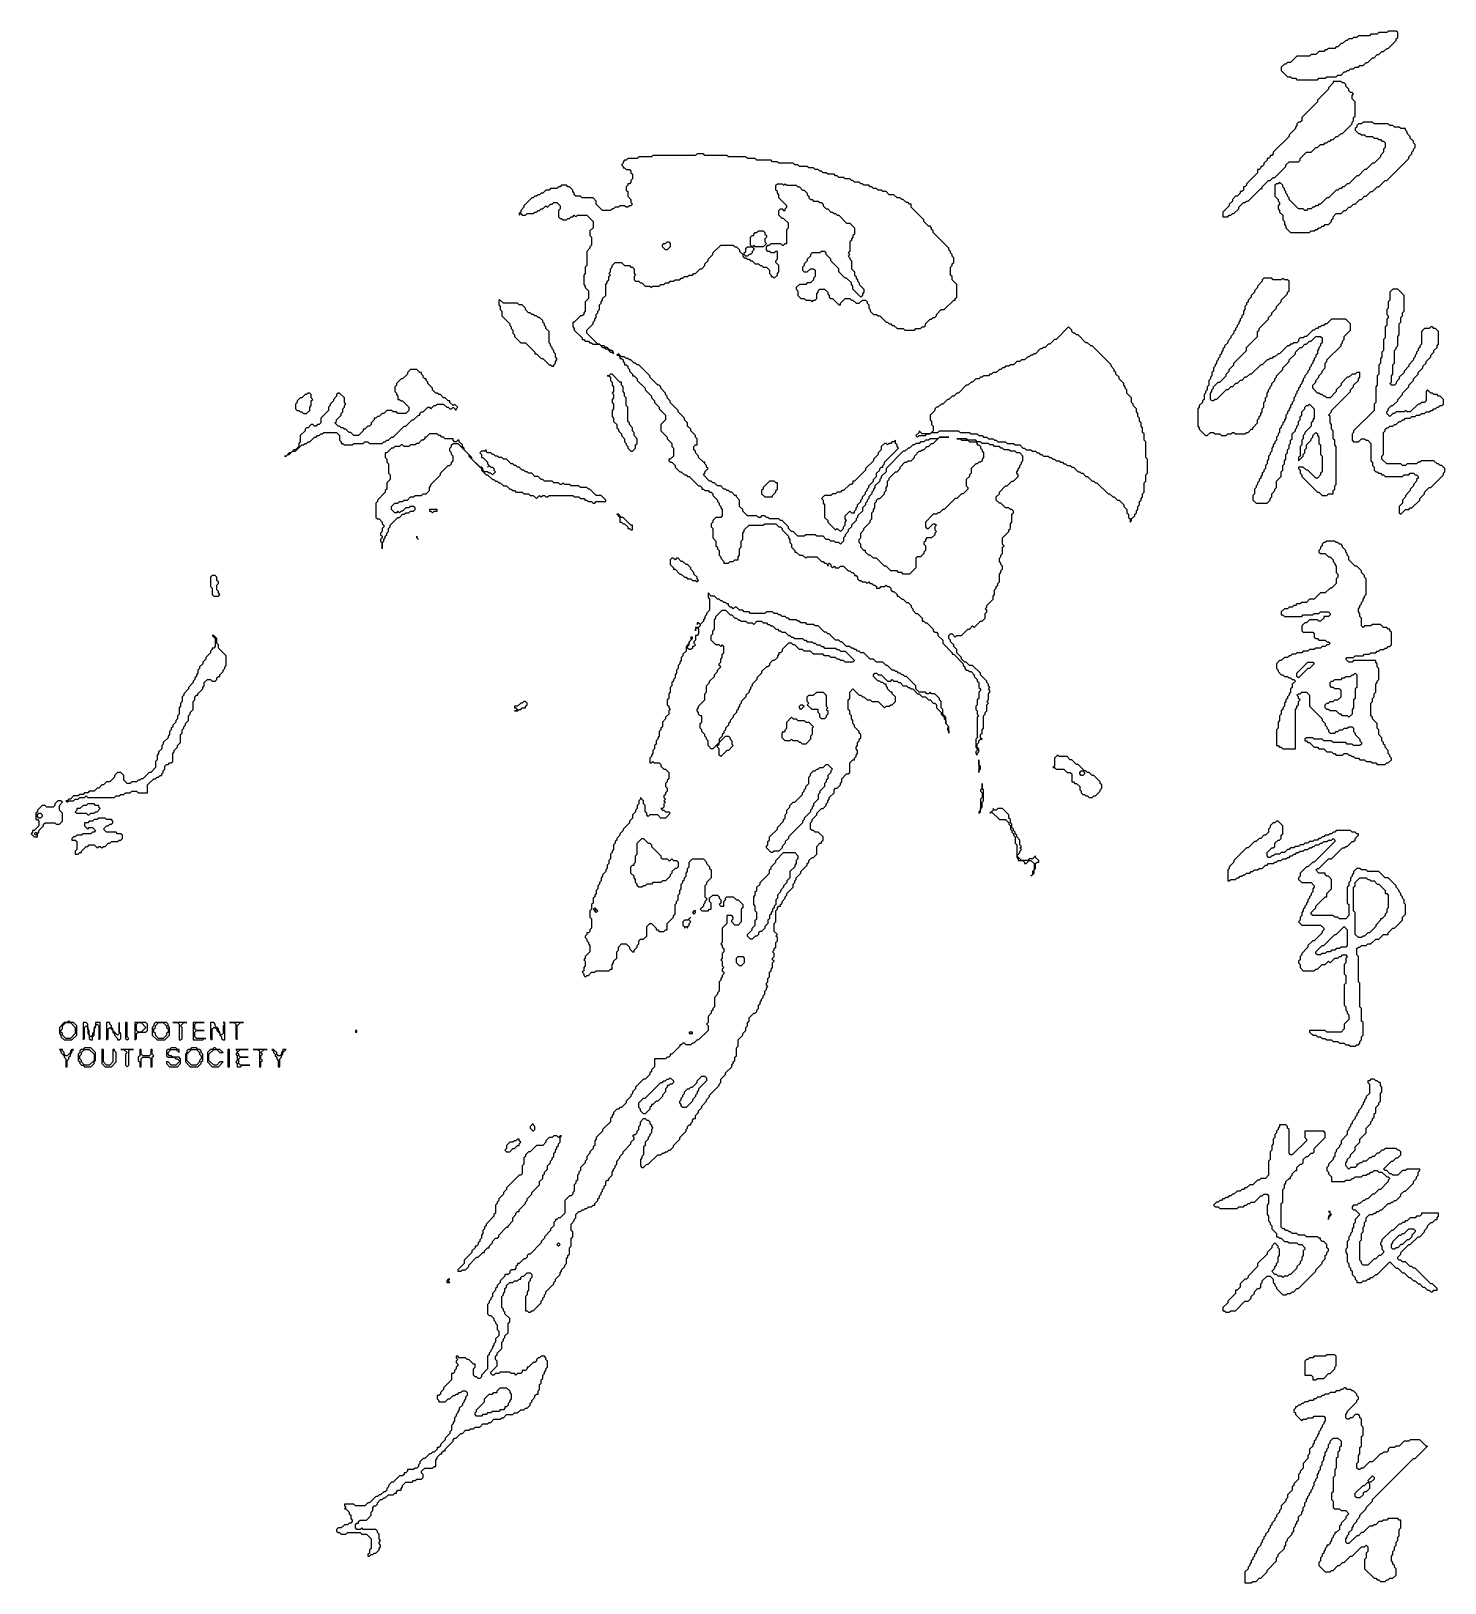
# Model space of a CAD drawing. Header units: millimetres. Extents: x 50 to 500, y 6 to 500.
import ezdxf

# ---------------------------------------------------------------- set-up
doc = ezdxf.new("R2010")
doc.units = ezdxf.units.MM

msp = doc.modelspace()

# ---------------------------------------------------------------- linework, layer by layer
for points in [[(481.5, 499.5), (481, 499), (478.5, 499), (478, 498.5), (476, 498.5), (475.5, 498), (472, 498), (471.5, 497.5), (470.5, 497.5), (470, 497), (469, 497), (468.5, 496.5), (468, 496.5), (467, 495.5), (466.5, 495.5), (465.5, 494.5), (465, 494.5), (464.5, 494), (462.5, 494), (462, 493.5), (461.5, 493.5), (461, 493), (459.5, 493), (458.5, 492), (457, 492), (456.5, 491.5), (452.5, 491.5), (450.5, 489.5), (449.5, 489.5), (449, 489), (448.5, 489), (447.5, 488), (447.5, 487), (449.5, 485), (450.5, 485), (451, 484.5), (452, 484.5), (452.5, 484), (459, 484), (459.5, 484.5), (461.5, 484.5), (462, 485), (465, 485), (465.5, 485.5), (466.5, 485.5), (467.5, 486.5), (468, 486.5), (468.5, 487), (469, 487), (469.5, 487.5), (470.5, 487.5), (471, 488), (472, 488), (472.5, 488.5), (473.5, 488.5), (474.5, 489.5), (475, 489.5), (476.5, 491), (477, 491), (478, 492), (478.5, 492), (479.5, 493), (480, 493), (481, 494), (481.5, 494), (484, 496.5), (484, 497), (484.5, 497.5), (484.5, 499), (484, 499.5)], [(464, 483.5), (464, 483), (462.5, 481.5), (462.5, 481), (459, 477.5), (459, 477), (454, 472), (454, 471), (453.5, 470.5), (453, 470.5), (452.5, 470), (452.5, 469.5), (452, 469), (452, 468.5), (450, 466.5), (450, 466), (445, 461), (445, 460.5), (444.5, 460), (444, 460), (444, 459.5), (443.5, 459), (443, 459), (443, 458.5), (442, 457.5), (442, 457), (441.5, 456.5), (441, 456.5), (441, 456), (440.5, 455.5), (440, 455.5), (440, 454.5), (436.5, 451), (436.5, 450.5), (436, 450), (435.5, 450), (435.5, 449), (435, 448.5), (434.5, 448.5), (434.5, 448), (433.5, 447), (433, 447), (432, 446), (432, 445.5), (431, 444.5), (431, 444), (429, 442), (429, 440.5), (430.5, 440.5), (431, 441), (431.5, 441), (432, 441.5), (432.5, 441.5), (434, 443), (434, 443.5), (435.5, 445), (436, 445), (436.5, 445.5), (437, 445.5), (441, 449.5), (441.5, 449.5), (441.5, 450), (443.5, 452), (444, 452), (445, 453), (445.5, 453), (449, 456.5), (449, 457), (450, 458), (453, 458), (453.5, 458.5), (453.5, 459), (455.5, 461), (457, 461), (458.5, 462.5), (459, 462.5), (460, 463.5), (461, 463.5), (461.5, 464), (462, 464), (462.5, 464.5), (463, 464.5), (463.5, 465), (464, 465), (465, 466), (465.5, 466), (466.5, 467), (467, 467), (470, 470), (470, 470.5), (470.5, 471), (470.5, 472), (471, 472.5), (471, 477), (470, 478), (470, 479), (470.5, 479.5), (470, 480), (469.5, 480), (469, 480.5), (469, 481), (468, 482), (468, 482.5), (467.5, 483), (467, 483), (466.5, 483.5)], [(473.5, 470.5), (473, 470), (472, 470), (471.5, 469.5), (471.5, 469), (471, 468.5), (471, 468), (472, 467), (472.5, 467), (473, 466.5), (474, 466.5), (474.5, 466), (476.5, 466), (477, 465.5), (478, 465.5), (478.5, 465), (479, 465), (479.5, 464.5), (480, 464.5), (480.5, 464), (480.5, 462.5), (480, 462), (480, 461), (479, 460), (479, 459.5), (477, 457.5), (476.5, 457.5), (474.5, 455.5), (474, 455.5), (472, 453.5), (471.5, 453.5), (469, 451), (468.5, 451), (467.5, 450), (467, 450), (466.5, 449.5), (466, 449.5), (465.5, 449), (465, 449), (462.5, 446.5), (462, 446.5), (460, 444.5), (459.5, 444.5), (459, 444), (458.5, 444), (458, 443.5), (457.5, 443.5), (457, 443), (456, 443), (455.5, 442.5), (455, 442.5), (454.5, 443), (453, 443), (450, 446), (450, 446.5), (449.5, 447), (449.5, 447.5), (449, 448), (449, 448.5), (448.5, 449), (448.5, 449.5), (448, 450), (448, 450.5), (447, 451.5), (446.5, 451), (446, 451), (445.5, 450.5), (445.5, 447), (446.5, 446), (446.5, 445.5), (447, 445), (447, 444.5), (446.5, 444), (446.5, 443), (447, 442.5), (447, 442), (448, 441), (448, 439.5), (448.5, 439), (448.5, 438), (449, 437.5), (449, 437), (450.5, 435.5), (456.5, 435.5), (457, 436), (458, 436), (458.5, 436.5), (459, 436.5), (459.5, 437), (460, 437), (460.5, 437.5), (461, 437.5), (461.5, 438), (462.5, 438), (463.5, 439), (463.5, 439.5), (464, 440), (464, 440.5), (465, 441.5), (466.5, 441.5), (467.5, 442.5), (468, 442.5), (469, 443.5), (469.5, 443.5), (470.5, 444.5), (471, 444.5), (472.5, 446), (473, 446), (474, 447), (474.5, 447), (476, 448.5), (476.5, 448.5), (478, 450), (478.5, 450), (480.5, 452), (481, 452), (488, 459), (488, 459.5), (489, 460.5), (489, 461), (489.5, 461.5), (489.5, 462), (490, 462.5), (490, 463.5), (489.5, 464), (489.5, 464.5), (488.5, 465.5), (488.5, 466), (487.5, 467), (487.5, 467.5), (487, 468), (487, 468.5), (485.5, 468.5), (485, 469), (483.5, 469), (483, 469.5), (482, 469.5), (481.5, 470), (477, 470), (476.5, 470.5)], [(262, 460.5), (261.5, 460), (248, 460), (247.5, 459.5), (243.5, 459.5), (243, 459), (240, 459), (239.5, 458.5), (239, 458.5), (238.5, 458), (238.5, 457.5), (238, 457), (238.5, 456.5), (238.5, 456), (239, 456), (239.5, 455.5), (240.5, 455.5), (241, 455), (241, 454.5), (241.5, 454), (241.5, 452.5), (241, 452), (241, 451.5), (240.5, 451), (240, 451), (240, 450.5), (239.5, 450), (239.5, 449), (240, 448.5), (240, 447), (241, 446), (241, 445), (241.5, 444.5), (241, 444), (240.5, 444), (240, 443.5), (239.5, 443.5), (239, 444), (237.5, 444), (237, 443.5), (236, 443.5), (235.5, 443), (235, 443), (234.5, 442.5), (232, 442.5), (230, 444.5), (230, 445.5), (229, 446.5), (225.5, 446.5), (225, 447), (223.5, 447), (223, 447.5), (223, 448), (222.5, 448.5), (222.5, 449), (221.5, 450), (221, 450), (220.5, 450.5), (219, 450.5), (218.5, 450), (218, 450), (217.5, 449.5), (215.5, 449.5), (215, 449), (214, 449), (213, 448), (212.5, 448), (212, 447.5), (211.5, 447.5), (211, 447), (210.5, 447), (210, 446.5), (209.5, 446.5), (207, 444), (207, 443.5), (206, 442.5), (206, 442), (205.5, 441.5), (205.5, 441), (206, 441.5), (206.5, 441), (207.5, 441), (208, 441.5), (210, 441.5), (210.5, 442), (211, 442), (211.5, 442.5), (212, 442.5), (212.5, 443), (213, 443), (214, 444), (214.5, 443.5), (215.5, 444.5), (216, 444.5), (216.5, 445), (217.5, 445), (218.5, 444), (218.5, 443), (218, 442.5), (218, 440.5), (218.5, 440), (219, 440), (219.5, 439.5), (220.5, 439.5), (221, 440), (221.5, 440), (222, 440.5), (222.5, 440.5), (223, 441), (223.5, 440.5), (224, 441), (227, 441), (229, 439), (229, 437), (228, 436), (228, 434.5), (228.5, 434), (228.5, 431.5), (228, 431), (228, 430.5), (227, 429.5), (227, 425), (226.5, 424.5), (226.5, 422.5), (226, 422), (226, 419), (226.5, 418.5), (226.5, 418), (227.5, 417), (227.5, 414.5), (226.5, 413.5), (226.5, 410.5), (226, 410), (226, 409.5), (225.5, 409), (225, 409), (223, 407), (222.5, 407), (222.5, 405.5), (223, 405), (223, 404.5), (225.5, 402), (225.5, 401.5), (226, 401.5), (226.5, 401), (227.5, 401), (228, 400.5), (228.5, 400.5), (229, 400), (231, 400), (232, 399), (232.5, 399), (233, 398.5), (233.5, 398.5), (234.5, 397.5), (235, 397.5), (235.5, 397), (235.5, 397.5), (235, 398), (234.5, 398), (233.5, 399), (233, 399), (232.5, 399.5), (231.5, 399.5), (231, 400), (230.5, 400), (227, 403.5), (227, 404.5), (229, 406.5), (229, 407), (229.5, 407.5), (229.5, 408), (230, 408.5), (230, 409.5), (230.5, 410), (230.5, 410.5), (231, 411), (231, 412.5), (231.5, 413), (231.5, 413.5), (232, 414), (232, 414.5), (233, 415.5), (233, 419), (233.5, 419.5), (233.5, 420), (234, 420.5), (234, 421.5), (234.5, 422), (234, 422.5), (234.5, 423), (234.5, 424), (235, 424.5), (235, 425), (236, 426), (238, 426), (239, 425), (240.5, 425), (241, 424.5), (241.5, 424.5), (242, 424), (242, 422.5), (242.5, 422), (242, 421.5), (242, 420.5), (242.5, 420), (243.5, 420), (244, 419.5), (244.5, 419.5), (245.5, 418.5), (247, 418.5), (247.5, 418), (248, 418.5), (250, 418.5), (250.5, 419), (251.5, 419), (252, 419.5), (253, 419.5), (253.5, 420), (254.5, 420), (255, 420.5), (256.5, 420.5), (257, 421), (257.5, 421), (258, 421.5), (259, 421.5), (259.5, 422), (260.5, 422), (261, 422.5), (261.5, 422.5), (263, 424), (263.5, 424), (264.5, 425), (264.5, 425.5), (265.5, 426.5), (265.5, 427), (267, 428.5), (267, 429), (269.5, 431.5), (273.5, 431.5), (274, 431), (274.5, 431), (275.5, 430), (275.5, 429.5), (276.5, 428.5), (276.5, 428), (277, 427.5), (277.5, 427.5), (278, 427), (278.5, 427), (279, 426.5), (279.5, 426.5), (280.5, 425.5), (281.5, 425.5), (282, 425), (282.5, 425), (283, 424.5), (284, 424.5), (285, 423.5), (285, 422.5), (285.5, 422), (285.5, 421.5), (286, 421.5), (286.5, 421), (287.5, 422), (287.5, 422.5), (288, 423), (288, 425), (287, 426), (287, 426.5), (287.5, 427), (287.5, 429.5), (287, 429.5), (286.5, 429), (285.5, 429), (285, 429.5), (284.5, 429.5), (284, 430), (284, 431), (284.5, 431.5), (285, 431.5), (285.5, 432), (288.5, 432), (289, 431.5), (289.5, 431.5), (290, 432), (290.5, 432), (290.5, 436.5), (291, 437), (291, 438.5), (289.5, 440), (289, 440), (288, 441), (288, 442.5), (288.5, 443), (289, 443), (289.5, 442.5), (290, 442.5), (290, 443), (290.5, 443.5), (290.5, 444), (288, 446.5), (288, 447.5), (287.5, 448), (287.5, 448.5), (287, 449), (287, 450.5), (287.5, 451), (289, 451), (289.5, 450.5), (290, 451), (290.5, 450.5), (293.5, 450.5), (294, 450), (294.5, 450), (295.5, 449), (296, 449), (297, 448), (297, 447.5), (297.5, 447), (297.5, 446.5), (298, 446), (298.5, 446), (299, 445.5), (300.5, 445.5), (301, 445), (301.5, 445), (302, 444.5), (302, 444), (303, 443), (303.5, 443), (304.5, 442), (305, 442), (305.5, 441.5), (306, 441.5), (306.5, 441), (307, 441), (309.5, 438.5), (310.5, 438.5), (312, 437), (312, 435), (311.5, 434.5), (311.5, 434), (311, 433.5), (311, 433), (310.5, 432.5), (310.5, 429.5), (310, 429), (310.5, 428.5), (310, 428), (310.5, 427.5), (310.5, 427), (311, 426.5), (311, 424), (312, 423), (312, 422), (312.5, 421.5), (312.5, 421), (313, 420.5), (313, 420), (313.5, 419.5), (313.5, 419), (315, 417.5), (315, 416.5), (314.5, 416), (314.5, 415.5), (314, 415), (311.5, 417.5), (311.5, 418.5), (311, 419), (311, 419.5), (309.5, 421), (309, 421), (307, 423), (307, 424), (304.5, 426.5), (304.5, 427), (303, 428.5), (303, 429), (302.5, 429.5), (301.5, 429.5), (301, 429), (298.5, 429), (298, 428.5), (298, 428), (297, 427), (297, 426.5), (296, 425.5), (296, 425), (295.5, 424.5), (295.5, 423.5), (296, 423), (297, 423), (298, 424), (299, 424), (299.5, 423.5), (299.5, 421.5), (299, 421), (299, 420.5), (298, 419.5), (297, 419.5), (296.5, 419), (294.5, 419), (293.5, 418), (293.5, 417.5), (294, 417), (294, 415.5), (295, 414.5), (296, 414.5), (296.5, 414), (298, 414), (298.5, 413.5), (299, 414), (299.5, 414), (300, 414.5), (300, 416), (300.5, 416.5), (300.5, 417), (301, 417.5), (302.5, 417.5), (303.5, 416.5), (303.5, 416), (304, 415.5), (304, 415), (304.5, 414.5), (305, 414.5), (307, 412.5), (307.5, 412.5), (307.5, 413), (309, 414.5), (310.5, 414.5), (311, 414), (311.5, 414), (312.5, 413), (313.5, 413), (314.5, 414), (315.5, 414), (316, 413.5), (316, 413), (316.5, 412.5), (316.5, 411.5), (317, 411), (317, 410.5), (318, 409.5), (319, 409.5), (319.5, 409), (320, 409), (322, 407), (322.5, 407), (323, 406.5), (323.5, 406.5), (324, 406), (324.5, 406), (325.5, 405), (327.5, 405), (328, 404.5), (331, 404.5), (331.5, 405), (333, 405), (333.5, 405.5), (334, 405.5), (334.5, 406), (334.5, 406.5), (336, 408), (336.5, 408), (337, 408.5), (337.5, 408.5), (338, 409), (338, 409.5), (339.5, 411), (340.5, 411), (343.5, 414), (344, 414), (344, 414.5), (344.5, 415), (344.5, 419), (343, 420.5), (343, 421.5), (342.5, 422), (342.5, 424.5), (343, 425), (343, 425.5), (343.5, 426), (343.5, 427.5), (343, 428), (343, 428.5), (342.5, 429), (342.5, 429.5), (342, 430), (342, 430.5), (337, 435.5), (337, 436), (336.5, 436.5), (336.5, 437), (336, 437.5), (335.5, 437.5), (334, 439), (334, 439.5), (330, 443.5), (330, 444.5), (329.5, 444.5), (329, 445), (328.5, 445), (327.5, 446), (327, 446), (326.5, 446.5), (325.5, 446.5), (324.5, 447.5), (323, 447.5), (322, 448.5), (321, 448.5), (320.5, 449), (319.5, 449), (319, 449.5), (318, 449.5), (317.5, 450), (317, 450), (316.5, 450.5), (315, 450.5), (314.5, 451), (314, 451), (313.5, 451.5), (312, 451.5), (311.5, 452), (311, 452), (310.5, 452.5), (309, 452.5), (308.5, 453), (307, 453), (306.5, 453.5), (306, 453.5), (305.5, 454), (303.5, 454), (303, 454.5), (302, 454.5), (301.5, 455), (301, 455), (300.5, 455.5), (299.5, 455.5), (299, 456), (297.5, 456), (297, 456.5), (294.5, 456.5), (294, 457), (293, 457), (292.5, 457.5), (288, 457.5), (287.5, 458), (286, 458), (285.5, 458.5), (281, 458.5), (280.5, 459), (278, 459), (277.5, 459.5), (272, 459.5), (271.5, 460), (264.5, 460), (264, 460.5)], [(281, 435.5), (281.5, 436), (283, 436), (283.5, 435.5), (283.5, 435), (284, 434.5), (284, 434), (283.5, 433.5), (283.5, 432.5), (284, 432), (283, 431), (280.5, 431), (280, 431.5), (279.5, 431), (279, 431.5), (279, 434), (279.5, 434.5), (280, 434.5), (280, 435), (280.5, 435.5)], [(252, 432), (252.5, 432.5), (253, 432.5), (253.5, 432), (253.5, 431), (252.5, 430), (252, 430), (251, 431), (251, 431.5), (251.5, 432)], [(277.5, 430.5), (278, 431), (279.5, 431), (280, 430.5), (280, 430), (279.5, 429.5), (279.5, 429), (279, 428.5), (278.5, 428.5), (278, 428), (277.5, 428), (277, 428.5), (277, 429), (277.5, 429.5)], [(442, 421), (441.5, 420.5), (441.5, 420), (440, 418.5), (440, 418), (439, 417), (439, 416.5), (438, 415.5), (438, 415), (437, 414), (437, 413.5), (436.5, 413), (436.5, 412.5), (436, 412), (436, 411), (435.5, 410.5), (435.5, 409.5), (435, 409), (435, 408.5), (434.5, 408), (434.5, 407.5), (434, 407), (434, 406.5), (433.5, 406), (433.5, 405.5), (433, 405), (433, 404.5), (432.5, 404), (432.5, 403.5), (431.5, 402.5), (431.5, 402), (430.5, 401), (430.5, 400.5), (429.5, 399.5), (429.5, 399), (429, 398.5), (429, 398), (428.5, 397.5), (428.5, 397), (428, 396.5), (428, 396), (427.5, 395.5), (427.5, 395), (427, 394.5), (427, 394), (426.5, 393.5), (426.5, 393), (426, 392.5), (426, 391.5), (425.5, 391), (425.5, 390), (425, 389.5), (425, 389), (424.5, 388.5), (424.5, 387), (424, 386.5), (424, 385.5), (423.5, 385), (423.5, 384.5), (423, 384), (423, 382.5), (422.5, 382), (422.5, 381.5), (421.5, 380.5), (421.5, 380), (421, 379.5), (421, 374), (421.5, 373.5), (421.5, 373), (423.5, 371), (424, 371), (425, 372), (426, 372), (426.5, 371.5), (428, 371.5), (428.5, 371), (430, 371), (430.5, 371.5), (431.5, 371.5), (432, 372), (432.5, 372), (433, 371.5), (436, 371.5), (436.5, 372), (437, 372), (438, 373), (438.5, 373), (438.5, 373.5), (440, 375), (440, 376), (440.5, 376.5), (440.5, 377), (441, 377.5), (441, 378), (441.5, 378.5), (441.5, 379.5), (442, 380), (442, 381.5), (442.5, 382), (442.5, 383), (443, 383.5), (443, 384.5), (443.5, 385), (443.5, 385.5), (444, 386), (444, 386.5), (444.5, 387), (444.5, 387.5), (445.5, 388.5), (445.5, 389), (446, 389.5), (446, 390), (448, 392), (448, 392.5), (450, 394.5), (450, 395), (452, 397), (452, 397.5), (453.5, 399), (454, 399), (455, 400), (455.5, 400), (456.5, 401), (457, 401), (458.5, 402.5), (460, 402.5), (460.5, 402), (460.5, 400.5), (460, 400), (460, 399.5), (459.5, 399), (459.5, 398.5), (459, 398), (459, 397), (458.5, 396.5), (458.5, 396), (458, 395.5), (458, 395), (457.5, 394.5), (457.5, 394), (457, 393.5), (457, 393), (456.5, 392.5), (456.5, 392), (456, 391.5), (456, 391), (455, 390), (455, 389.5), (454.5, 389), (454.5, 388.5), (454, 388), (454, 387.5), (453.5, 387), (453.5, 386.5), (453, 386), (453, 385.5), (452.5, 385), (452.5, 384.5), (452, 384), (452, 383.5), (451.5, 383), (451.5, 382), (451, 381.5), (451, 381), (450.5, 380.5), (450.5, 380), (450, 379.5), (450, 379), (449.5, 378.5), (449.5, 378), (449, 377.5), (449, 376.5), (448.5, 376), (448.5, 375.5), (448, 375), (448, 374.5), (447.5, 374), (447.5, 373.5), (447, 373), (447, 372), (446.5, 371.5), (446.5, 371), (446, 370.5), (446, 369.5), (445.5, 369), (445.5, 368.5), (445, 368), (445, 367.5), (444.5, 367), (444.5, 366), (444, 365.5), (444, 365), (443.5, 364.5), (443.5, 363.5), (443, 363), (443, 362), (442.5, 361.5), (442.5, 360.5), (442, 360), (442, 359.5), (441.5, 359), (441.5, 358.5), (441, 358), (441, 357.5), (440.5, 357), (440.5, 356.5), (440, 356), (440, 355.5), (439.5, 355), (439.5, 354.5), (439, 354), (439, 352.5), (438.5, 352), (438.5, 350.5), (439.5, 349.5), (443, 349.5), (444, 350.5), (444, 351), (444.5, 351.5), (444.5, 352.5), (445.5, 353.5), (445.5, 354), (446, 354.5), (446, 356.5), (447.5, 358), (447.5, 359.5), (448, 360), (448, 361.5), (448.5, 362), (448.5, 363), (449, 363.5), (449, 365), (449.5, 365.5), (449.5, 366.5), (450, 367), (450, 368), (450.5, 368.5), (450.5, 369.5), (451, 370), (451, 371.5), (452, 372.5), (452, 373), (452.5, 373.5), (452.5, 374), (453, 374.5), (453, 375.5), (453.5, 376), (453.5, 377), (454, 377.5), (454, 378.5), (455, 379.5), (455, 380), (455.5, 380.5), (456, 380.5), (456.5, 381), (458, 379.5), (458, 376.5), (457.5, 376), (457.5, 375.5), (457, 375), (457, 374), (455, 372), (455, 371.5), (454.5, 371), (454.5, 370), (454, 369.5), (454, 368), (453.5, 367.5), (453.5, 364.5), (453, 364), (453, 363), (454.5, 364.5), (454.5, 365), (455, 365.5), (455, 366.5), (455.5, 367), (455.5, 368), (457, 369.5), (457, 370), (457.5, 370.5), (457.5, 371), (458.5, 372), (459, 371.5), (459, 371), (459.5, 370.5), (459.5, 368.5), (460, 368), (460, 365), (460.5, 364.5), (460.5, 359.5), (460, 359), (460, 358.5), (459, 357.5), (458.5, 357.5), (456, 360), (455.5, 360), (454.5, 361), (453, 361), (453, 360.5), (453.5, 360), (453.5, 359), (454, 358.5), (454, 358), (459, 353), (459.5, 353), (460.5, 352), (462, 352), (462.5, 352.5), (464, 352.5), (464, 353.5), (464.5, 354), (464.5, 355), (465, 355.5), (465, 367.5), (464.5, 368), (464.5, 369.5), (464, 370), (464, 372.5), (463.5, 373), (463.5, 374.5), (463, 375), (463, 377), (462.5, 377.5), (463.5, 378.5), (463.5, 379), (469.5, 385), (469.5, 385.5), (470.5, 386.5), (470.5, 387), (472, 388.5), (472, 389), (472.5, 389.5), (472.5, 391), (471.5, 391), (471, 390.5), (470, 390.5), (469, 389.5), (468.5, 389.5), (466.5, 387.5), (466.5, 387), (465, 385.5), (465, 385), (463, 383), (462, 383), (461.5, 383.5), (461, 383.5), (460.5, 384), (460, 384), (459.5, 384.5), (459, 384.5), (457.5, 386), (457.5, 387), (458.5, 388), (458.5, 388.5), (459.5, 389.5), (459.5, 390), (460.5, 391), (460.5, 391.5), (461.5, 392.5), (461.5, 394), (462, 394.5), (462, 395), (466.5, 399.5), (466.5, 400), (467, 400.5), (467, 401), (467.5, 401.5), (467.5, 402.5), (469.5, 404.5), (469.5, 406.5), (468, 408), (463.5, 408), (462, 406.5), (461.5, 406.5), (461, 406), (460.5, 406), (460, 405.5), (459.5, 405.5), (459, 405), (458.5, 405), (458, 404.5), (457.5, 404.5), (455.5, 402.5), (455, 402.5), (454.5, 402), (453.5, 402), (453, 401.5), (453, 401), (452.5, 400.5), (451.5, 400.5), (451, 400), (450.5, 400), (450, 399.5), (449.5, 399.5), (447, 397), (446.5, 397), (445.5, 396), (445, 396), (444.5, 395.5), (444, 395.5), (443.5, 395), (443, 395), (441.5, 393.5), (441, 393.5), (438, 390.5), (437.5, 390.5), (436.5, 389.5), (436, 389.5), (435, 388.5), (434.5, 388.5), (433.5, 387.5), (433, 387.5), (432, 386.5), (431.5, 386.5), (430.5, 385.5), (430, 385.5), (427, 382.5), (426.5, 382.5), (426, 382), (425.5, 382), (425, 382.5), (425, 384.5), (425.5, 385), (425.5, 385.5), (426, 386), (426, 386.5), (427.5, 388), (428, 388), (430, 390), (430, 390.5), (431, 391.5), (431, 392), (432.5, 393.5), (432.5, 394), (436.5, 398), (436.5, 399), (440, 402.5), (440, 404), (440.5, 404.5), (440.5, 405), (443.5, 408), (443.5, 408.5), (444.5, 409.5), (444.5, 410), (446, 411.5), (446, 412), (447.5, 413.5), (447.5, 414), (449.5, 416), (449.5, 416.5), (450, 417), (450, 420), (449.5, 420.5), (448.5, 420.5), (448, 421), (447.5, 420.5), (445, 420.5), (444.5, 421)], [(483, 417.5), (482, 416.5), (482, 414), (481.5, 413.5), (481.5, 411.5), (481, 411), (481, 409.5), (481.5, 409), (481.5, 408.5), (481, 408), (481, 406), (480.5, 405.5), (480.5, 402), (480, 401.5), (480, 398), (479.5, 397.5), (479.5, 396), (479, 395.5), (479, 394), (478.5, 393.5), (478.5, 390.5), (478, 390), (478, 387), (477.5, 386.5), (477.5, 381.5), (477, 381), (477, 379), (470.5, 372.5), (470.5, 372), (470, 371.5), (470, 369.5), (470.5, 369), (472, 369), (473, 370), (474, 370), (474.5, 369.5), (475, 369.5), (476, 368.5), (476, 363), (476.5, 362.5), (476.5, 361.5), (477, 361), (477, 360), (477.5, 359.5), (478, 359.5), (478.5, 359), (479, 359), (479.5, 358.5), (480, 358.5), (480.5, 358), (486, 358), (486.5, 358.5), (488, 358.5), (488.5, 359), (489.5, 359), (490, 358.5), (490.5, 358.5), (491, 358), (491, 357.5), (490.5, 357), (490.5, 356.5), (489.5, 355.5), (489.5, 355), (488.5, 354), (488.5, 353.5), (487, 352), (487, 351.5), (486, 350.5), (486, 349.5), (485, 348.5), (485, 346.5), (485.5, 346), (487, 347.5), (488, 347.5), (488.5, 348), (489, 348), (491.5, 350.5), (491.5, 351), (493, 352.5), (493, 353), (494.5, 354.5), (495, 354.5), (499, 358.5), (499, 359), (499.5, 359.5), (499.5, 360.5), (498.5, 361.5), (498, 361.5), (497.5, 362), (497, 362), (496, 363), (492, 363), (491.5, 362.5), (491, 362.5), (490.5, 362), (487.5, 362), (487, 361.5), (486, 361.5), (485.5, 362), (481, 362), (479.5, 363.5), (479.5, 364.5), (480, 365), (480, 372), (480.5, 372.5), (480.5, 373), (481, 373.5), (481.5, 373.5), (482, 374), (483, 374), (483.5, 374.5), (484, 374.5), (485, 375.5), (485.5, 375.5), (486, 376), (486.5, 376), (487, 376.5), (488.5, 376.5), (489, 377), (490, 377), (490.5, 377.5), (491.5, 377.5), (492, 378), (493, 378), (493.5, 378.5), (494.5, 378.5), (495, 379), (495.5, 379), (496, 379.5), (496.5, 379.5), (497, 380), (497.5, 380), (498, 380.5), (498.5, 380.5), (499, 381), (499, 382.5), (498, 383.5), (497.5, 383.5), (497, 384), (496, 384), (495.5, 384.5), (495, 384.5), (494, 385.5), (493.5, 385), (493.5, 382), (493, 381.5), (492, 381.5), (491.5, 381), (491, 381), (488.5, 378.5), (487.5, 378.5), (487, 379), (486.5, 378.5), (484, 378.5), (483.5, 378), (483, 378), (482, 377), (481, 378), (481, 378.5), (481.5, 379), (481.5, 379.5), (482.5, 380.5), (483, 380.5), (484.5, 382), (484.5, 382.5), (486, 384), (486, 384.5), (488, 386.5), (488, 387), (489.5, 388.5), (489.5, 389), (491, 390.5), (491, 391), (492.5, 392.5), (492.5, 393), (493.5, 394), (493.5, 394.5), (495, 396), (495, 396.5), (496, 397.5), (496, 398), (497, 399), (497, 399.5), (497.5, 400), (497.5, 404), (496.5, 405), (496, 405), (495.5, 405.5), (495, 405.5), (494.5, 405), (493, 405), (492, 404), (492, 400), (491.5, 399.5), (491.5, 399), (491, 398.5), (491, 398), (490.5, 397.5), (490.5, 397), (490, 396.5), (490, 396), (489.5, 395.5), (489.5, 395), (488, 393.5), (488, 393), (486.5, 391.5), (486.5, 391), (485, 389.5), (485, 389), (484, 388), (484, 387.5), (483.5, 387), (482.5, 387), (482, 387.5), (482.5, 388), (482.5, 390), (483, 390.5), (483, 393.5), (483.5, 394), (483.5, 398), (484, 398.5), (484, 399), (484.5, 399.5), (484.5, 402.5), (485, 403), (485, 406.5), (485.5, 407), (485.5, 408.5), (486, 409), (486, 410), (486.5, 410.5), (486.5, 415.5), (484.5, 417.5)], [(199, 414), (199, 412.5), (199.5, 412), (199.5, 411), (200, 410.5), (200, 409), (202.5, 406.5), (202.5, 406), (203, 405.5), (203, 405), (203.5, 404.5), (203.5, 403.5), (204, 403), (204, 402.5), (206, 400.5), (207.5, 400.5), (210.5, 397.5), (210.5, 397), (211, 397), (212.5, 395.5), (213, 395.5), (215, 393.5), (215.5, 393.5), (216, 393), (216.5, 393), (216.5, 393.5), (217, 394), (217, 394.5), (217.5, 395), (217.5, 395.5), (217, 396), (217, 397), (216.5, 397.5), (216.5, 398), (216, 398.5), (216, 399), (215.5, 399.5), (215.5, 400), (215, 400.5), (215, 404), (214, 405), (214, 405.5), (213.5, 406), (213.5, 406.5), (213, 407), (213, 407.5), (212, 408.5), (211.5, 408.5), (211, 409), (210.5, 409), (210, 409.5), (209.5, 409.5), (209, 410), (208.5, 410), (207.5, 411), (207.5, 411.5), (206.5, 412.5), (205.5, 412.5), (205, 413), (200.5, 413), (199.5, 414)], [(380, 405.5), (376, 401.5), (375.5, 401.5), (374, 400), (373.5, 400), (372.5, 399), (372, 399), (371.5, 398.5), (371, 398.5), (369.5, 397), (369, 397), (368.5, 396.5), (368, 396.5), (367.5, 396), (367, 396), (366, 395), (365, 395), (364.5, 394.5), (363.5, 394.5), (362.5, 393.5), (361.5, 393.5), (361, 393), (360, 393), (359.5, 392.5), (359, 392.5), (358.5, 392), (358, 392), (357, 391), (356, 391), (355.5, 390.5), (355, 390.5), (354.5, 390), (353, 390), (352.5, 389.5), (352, 389.5), (351.5, 389), (350.5, 389), (349.5, 388), (349, 388), (348, 387), (347.5, 387), (345, 384.5), (344.5, 384.5), (343.5, 383.5), (343, 383.5), (342, 382.5), (341.5, 382.5), (340, 381), (339.5, 381), (338.5, 380), (338, 380), (337.5, 379.5), (337.5, 379), (336, 377.5), (336, 376), (336.5, 375.5), (336.5, 374.5), (337, 374), (337, 372.5), (336, 371.5), (333.5, 371.5), (332.5, 372.5), (332.5, 372), (331.5, 371), (332, 370.5), (332.5, 371), (334.5, 371), (335, 371.5), (336, 371.5), (336.5, 372), (338.5, 372), (339, 372.5), (345, 372.5), (345.5, 372), (348.5, 372), (349, 371.5), (351, 371.5), (351.5, 371), (352.5, 371), (353, 370.5), (354, 370.5), (354.5, 370), (356, 370), (356.5, 369.5), (357, 369.5), (357.5, 369), (360, 369), (360.5, 368.5), (362.5, 368.5), (363, 368), (364.5, 368), (365.5, 367), (366, 367), (366.5, 366.5), (368, 366.5), (368.5, 366), (369.5, 366), (370, 365.5), (370.5, 365.5), (371, 365), (371.5, 365), (372, 364.5), (373.5, 364.5), (374, 364), (374.5, 364), (375, 363.5), (375.5, 363.5), (376, 363), (377, 363), (377.5, 362.5), (378, 362.5), (378.5, 362), (379, 362), (379.5, 361.5), (380.5, 361.5), (381, 361), (381.5, 361), (383, 359.5), (383.5, 359.5), (384, 359), (384.5, 359), (385.5, 358), (386, 358), (387.5, 356.5), (388, 356.5), (388.5, 356), (389, 356), (392.5, 352.5), (393, 352.5), (394, 351.5), (394.5, 351.5), (395.5, 350.5), (396, 350.5), (397.5, 349), (397.5, 348.5), (398.5, 347.5), (398.5, 346.5), (399, 346), (399, 345), (399.5, 344.5), (399.5, 343.5), (400, 344), (400, 344.5), (401, 345.5), (401, 346), (401.5, 346.5), (401.5, 347), (402, 347.5), (402, 348.5), (402.5, 349), (402.5, 350), (403, 350.5), (403, 351), (403.5, 351.5), (403.5, 352.5), (404, 353), (404, 356), (404.5, 356.5), (404.5, 358.5), (405, 359), (405, 363.5), (404.5, 364), (404.5, 369), (404, 369.5), (404, 371.5), (403.5, 372), (403.5, 373.5), (403, 374), (403, 375), (402.5, 375.5), (402.5, 376.5), (402, 377), (402, 378), (401.5, 378.5), (401.5, 379.5), (400.5, 380.5), (400.5, 381), (400, 381.5), (400, 383), (398.5, 384.5), (398.5, 385.5), (398, 386), (398, 386.5), (397.5, 387), (397.5, 387.5), (396, 389), (396, 389.5), (395, 390.5), (395, 391), (394.5, 391.5), (394.5, 392), (393.5, 393), (393.5, 393.5), (387.5, 399.5), (387, 399.5), (386, 400.5), (385.5, 400.5), (383, 403), (382.5, 403), (382, 403.5), (381.5, 403.5), (381, 404), (381, 404.5)], [(237, 397), (236.5, 396.5), (237, 396.5), (237.5, 396), (237.5, 395.5), (238, 395.5), (238.5, 395), (238.5, 394.5), (239, 394), (239, 393.5), (239.5, 393.5), (240, 393), (240, 392.5), (240.5, 392), (240.5, 391.5), (241.5, 390.5), (241.5, 390), (242, 390), (243, 389), (243, 388.5), (245.5, 386), (245.5, 385.5), (247.5, 383.5), (247.5, 383), (248.5, 382), (248.5, 381.5), (250, 380), (250, 379.5), (252, 377.5), (252, 376), (250.5, 374.5), (250.5, 372.5), (252.5, 370.5), (252.5, 370), (254, 368.5), (254, 367.5), (254.5, 367), (254.5, 364.5), (253.5, 363.5), (253, 363.5), (253, 363), (253.5, 362.5), (254, 362.5), (255, 361.5), (255, 361), (256.5, 359.5), (257, 359.5), (258, 358.5), (258.5, 358.5), (259, 358), (259.5, 358), (262.5, 355), (263, 355), (263.5, 354.5), (263.5, 354), (264, 354), (264.5, 353.5), (265.5, 353.5), (266, 353), (266.5, 353), (267, 352.5), (267, 352), (268.5, 350.5), (268.5, 350), (269, 349.5), (269, 349), (269.5, 348.5), (269.5, 348), (270, 347.5), (270, 345.5), (269.5, 345), (268, 345), (267, 344), (267, 343.5), (266.5, 343), (266.5, 342), (267, 341.5), (267, 338.5), (268, 337.5), (268, 336), (268.5, 335.5), (268.5, 335), (269, 334.5), (269, 333), (269.5, 332.5), (269.5, 332), (270.5, 331), (270.5, 330.5), (272, 330.5), (272.5, 331), (273.5, 331), (274, 331.5), (275, 331.5), (275, 332.5), (275.5, 333), (275.5, 335), (276, 335.5), (276, 337.5), (276.5, 338), (276.5, 340), (277, 340.5), (277, 341), (278.5, 342.5), (283, 342.5), (283.5, 343), (287, 343), (288, 342), (288.5, 342), (289, 341.5), (289, 341), (291, 339), (291, 338.5), (291.5, 338), (291.5, 337), (292, 336.5), (292, 335.5), (293, 334.5), (293, 334), (293.5, 334), (294.5, 333), (295.5, 333), (296.5, 332), (297, 332.5), (300, 332.5), (301.5, 331), (302, 331), (302.5, 330.5), (303, 330.5), (303.5, 330), (303.5, 329.5), (303.5, 330), (304, 330.5), (304.5, 330), (304.5, 329.5), (305, 329), (305.5, 329.5), (306, 329), (307, 329), (307.5, 329.5), (308.5, 329.5), (310, 328), (310.5, 328), (311, 327.5), (311.5, 327.5), (312, 327), (312, 326.5), (312.5, 326.5), (313, 326), (313, 325.5), (313.5, 325), (314, 325), (314.5, 324.5), (315.5, 324.5), (316, 324), (316.5, 324.5), (317, 324), (317.5, 324), (318, 323.5), (318.5, 323.5), (319, 323), (319, 322.5), (320, 322.5), (320.5, 323), (321.5, 323), (322, 323.5), (322.5, 323), (323, 323), (323.5, 322.5), (323.5, 322), (324, 321.5), (324.5, 321.5), (325.5, 320.5), (325.5, 320), (326, 320), (327, 319), (327.5, 319), (328.5, 318), (329, 318), (330, 317), (330, 316.5), (330.5, 316), (330.5, 315.5), (331.5, 314.5), (332, 314.5), (333.5, 313), (333.5, 312), (334, 312), (334.5, 311.5), (335, 311.5), (337, 309.5), (337, 309), (337.5, 308.5), (338, 308.5), (338.5, 308), (338.5, 307.5), (340, 306), (340, 305), (343, 302), (343, 301.5), (343.5, 301.5), (346.5, 298.5), (346.5, 298), (347, 297.5), (347, 297), (347.5, 296.5), (348, 296.5), (348.5, 296), (349, 296), (350, 295), (350, 294.5), (351, 293.5), (351, 293), (351.5, 292.5), (351.5, 291), (352, 290.5), (352, 290), (351.5, 289.5), (351.5, 287.5), (351, 287), (351, 285.5), (350.5, 285), (350.5, 284), (351, 283.5), (351, 282.5), (351.5, 282), (351, 281.5), (351, 275), (350.5, 274.5), (350.5, 272), (351, 271.5), (351, 271), (350.5, 270.5), (350.5, 270), (351, 269.5), (351, 270), (351.5, 270.5), (351.5, 271.5), (351, 272), (351, 273), (351.5, 273.5), (351.5, 274), (352, 274.5), (352.5, 274.5), (352, 275), (352, 276), (352.5, 276.5), (352.5, 277.5), (353, 278), (353, 282), (353.5, 282.5), (353.5, 283), (354, 283.5), (354, 285.5), (354.5, 286), (354, 286.5), (354.5, 287), (354.5, 289), (355, 289.5), (355, 290), (354.5, 290.5), (355, 291), (354.5, 291.5), (354.5, 292), (354, 292.5), (354, 293), (352, 295), (352, 295.5), (349.5, 298), (348.5, 298), (347.5, 299), (347, 299), (346, 300), (346, 300.5), (344.5, 302), (344.5, 303), (343.5, 304), (343.5, 304.5), (342.5, 305.5), (342.5, 306), (342, 306.5), (342, 307.5), (342.5, 308), (343, 308), (344, 307), (344.5, 307.5), (346, 307.5), (348, 309.5), (348.5, 309.5), (349.5, 310.5), (350, 310), (352, 312), (352.5, 312), (353.5, 313), (353.5, 314.5), (354, 315), (354, 315.5), (353.5, 316), (354, 316.5), (354, 317), (356, 319), (356, 320), (356.5, 320.5), (356.5, 322), (357, 322.5), (357, 323), (357.5, 323.5), (357.5, 324), (358, 324.5), (358, 327), (358.5, 327.5), (358.5, 328), (359, 328.5), (359, 329.5), (358.5, 330), (358.5, 330.5), (358, 331), (358, 332), (358.5, 332.5), (358.5, 333), (359, 333.5), (359, 335.5), (359.5, 336), (359, 336.5), (359, 338.5), (361, 340.5), (361, 341), (361.5, 341.5), (361.5, 343), (362, 343.5), (362, 346), (362.5, 346.5), (362.5, 347), (362, 347.5), (361.5, 347.5), (361, 348), (360, 348), (358.5, 349.5), (358, 349.5), (357, 350.5), (357, 351.5), (358, 352.5), (358, 353), (360, 355), (360.5, 355), (362, 356.5), (362.5, 356.5), (364, 358), (364, 358.5), (363.5, 359), (363.5, 359.5), (364, 360), (364, 360.5), (364.5, 361), (364.5, 361.5), (365, 362), (365, 362.5), (365.5, 363), (365.5, 364.5), (364.5, 365.5), (363.5, 365.5), (363, 366), (361.5, 366), (361, 366.5), (359.5, 366.5), (359, 367), (358.5, 367), (358, 367.5), (356.5, 367.5), (356, 368), (355, 368), (354.5, 368.5), (352.5, 368.5), (352, 369), (351, 369), (350.5, 369.5), (348, 369.5), (347.5, 370), (344.5, 370), (345.5, 370), (346, 369.5), (348, 369.5), (348.5, 369), (350.5, 369), (351, 368.5), (351, 368), (351.5, 368), (352, 367.5), (352, 367), (352.5, 366.5), (352.5, 366), (353, 365.5), (353, 364), (352.5, 363.5), (352.5, 363), (352, 362.5), (351.5, 362.5), (351, 362), (350.5, 362), (349, 360.5), (349, 359), (348.5, 358.5), (348.5, 358), (347.5, 357), (347.5, 355), (348, 354.5), (348, 354), (346.5, 352.5), (346, 352.5), (344.5, 351), (344, 351), (340.5, 347.5), (340, 347.5), (339, 346.5), (338.5, 346.5), (338, 346), (337, 346), (334.5, 343.5), (334.5, 342), (335, 341.5), (335.5, 341.5), (337, 343), (337.5, 343), (338, 342.5), (337.5, 342), (337.5, 341), (338, 340.5), (337.5, 340), (337.5, 339.5), (336.5, 338.5), (335, 338.5), (334.5, 338), (334.5, 337.5), (334, 337), (334, 336.5), (334.5, 336), (334.5, 334.5), (334, 334), (334, 333.5), (333, 332.5), (332, 332.5), (331.5, 332), (331.5, 329), (329.5, 327), (327.5, 327), (327, 327.5), (326, 327.5), (325.5, 328), (323.5, 328), (322, 329.5), (321.5, 329.5), (319, 332), (318, 332), (317, 333), (316.5, 333), (315.5, 334), (315.5, 334.5), (315, 334.5), (314, 335.5), (314, 336.5), (313.5, 337), (313.5, 338), (314, 338.5), (314, 340), (315, 341), (315, 341.5), (317, 343.5), (317, 344), (317.5, 344.5), (317.5, 346.5), (318, 347), (318, 347.5), (318.5, 348), (318.5, 349.5), (319, 350), (319, 350.5), (319.5, 351), (320, 351), (321.5, 352.5), (321.5, 353), (322, 353.5), (322, 354.5), (322.5, 355), (322.5, 356.5), (323, 357), (323, 357.5), (325, 359.5), (325.5, 359.5), (326.5, 360.5), (326.5, 361), (328, 362.5), (328.5, 362.5), (329, 363), (330, 363), (331, 364), (331, 364.5), (332.5, 366), (333, 366), (333.5, 366.5), (334, 366.5), (335, 367.5), (335.5, 367.5), (336.5, 368.5), (337, 368.5), (339, 370.5), (342, 370.5), (339, 370.5), (338.5, 370), (336, 370), (335.5, 369.5), (334.5, 369.5), (334, 369), (333, 369), (332.5, 368.5), (331.5, 368.5), (331, 368), (330.5, 368), (329.5, 367), (329, 367), (328, 366), (327.5, 366), (322, 360.5), (322, 359.5), (320.5, 358), (320.5, 357.5), (320, 357), (320, 356.5), (318.5, 355), (318.5, 354.5), (318, 354), (318, 353.5), (317.5, 353), (317.5, 352.5), (316.5, 351.5), (316.5, 351), (316, 350.5), (316, 350), (315.5, 349.5), (315.5, 349), (314.5, 348), (314.5, 347), (313, 345.5), (313, 345), (312.5, 344.5), (312.5, 344), (311, 342.5), (311, 342), (310, 341), (310, 340.5), (309, 339.5), (309, 339), (308.5, 338.5), (308.5, 337.5), (307.5, 336.5), (307, 337), (306, 337), (305.5, 337.5), (304.5, 337.5), (304, 338), (303, 338), (302, 339), (300, 339), (299.5, 339.5), (296.5, 339.5), (296, 339), (294, 339), (292.5, 340.5), (292, 340.5), (291, 341.5), (291, 342), (289, 344), (288.5, 344), (288, 344.5), (285, 344.5), (284.5, 345), (284, 345), (283.5, 345.5), (282.5, 345.5), (282, 345), (281.5, 345), (281, 345.5), (278, 345.5), (276.5, 347), (276.5, 347.5), (275.5, 348.5), (275.5, 350.5), (274.5, 351.5), (274.5, 352), (274, 352), (273, 353), (272.5, 353), (272, 353.5), (271.5, 353.5), (271, 354), (270.5, 354), (269.5, 355), (268.5, 355), (267.5, 356), (267, 356), (266.5, 356.5), (266, 356.5), (264, 358.5), (264.5, 359), (264.5, 359.5), (265.5, 360.5), (265, 361), (265, 361.5), (264.5, 362), (264.5, 362.5), (264, 362.5), (262.5, 364), (262.5, 364.5), (261.5, 365.5), (261.5, 366), (261, 366.5), (261, 367.5), (261.5, 368), (262, 368), (262, 370), (261.5, 370.5), (261.5, 371), (260, 372.5), (260, 373), (259, 374), (259, 375), (258, 376), (258, 376.5), (256, 378.5), (256, 379), (253.5, 381.5), (253.5, 382), (252.5, 383), (252.5, 383.5), (252, 384), (252, 384.5), (250.5, 386), (250.5, 386.5), (250, 387), (249.5, 387), (247, 389.5), (247, 390), (243.5, 393.5), (243, 393.5), (242.5, 394), (242, 394), (241, 395), (240.5, 395), (240, 395.5), (239.5, 395.5), (239, 396), (238, 396)], [(171, 392), (170, 391), (170, 390.5), (168.5, 389), (168, 389), (166.5, 387.5), (166.5, 387), (166, 386.5), (166, 385), (166.5, 384.5), (166.5, 384), (167, 383.5), (167, 382.5), (167.5, 382.5), (168, 382), (168.5, 382), (170.5, 380), (170.5, 379), (169.5, 378), (167, 378), (166.5, 378.5), (165.5, 378.5), (165, 379), (163.5, 379), (162.5, 378), (162, 378), (161, 377), (160.5, 377), (160, 376.5), (159.5, 376.5), (159.5, 376), (158.5, 375), (158.5, 374.5), (158, 374), (157.5, 374), (156.5, 373), (156, 373), (156, 372.5), (154.5, 371), (153, 371), (152, 372), (151.5, 372), (150.5, 373), (150, 373), (149.5, 373.5), (149, 373.5), (148.5, 374), (148, 374), (147, 375), (147.5, 375.5), (147.5, 376), (149, 377.5), (149, 378), (149.5, 378.5), (149.5, 379.5), (150, 380), (150, 380.5), (150.5, 381), (150, 381.5), (150, 383), (148.5, 384.5), (148, 384.5), (147.5, 384), (147.5, 383.5), (146.5, 382.5), (146.5, 382), (145.5, 381), (145.5, 380.5), (145, 380), (145, 379), (142.5, 376.5), (142.5, 375), (142, 374.5), (141.5, 374.5), (141, 374), (140.5, 374), (140, 374.5), (139.5, 374.5), (138.5, 373.5), (138, 373.5), (137.5, 373), (137.5, 372.5), (136, 371), (136, 369), (135.5, 368.5), (135.5, 367.5), (134.5, 366.5), (134, 366.5), (133, 365.5), (132.5, 365.5), (131.5, 364.5), (131, 364.5), (131.5, 364.5), (132, 365), (132.5, 365), (133.5, 366), (134.5, 366), (136.5, 368), (137, 368), (137.5, 368.5), (138, 368.5), (138.5, 369), (139, 369), (140.5, 370.5), (141, 370.5), (141.5, 371), (142, 371), (142.5, 371.5), (143, 371.5), (143.5, 372), (147.5, 372), (148.5, 371), (148.5, 369.5), (149, 369), (149, 368.5), (149.5, 368.5), (150, 368), (152.5, 368), (153, 368.5), (156, 368.5), (156.5, 369), (157.5, 369), (158, 368.5), (162, 368.5), (162.5, 369), (163, 369), (163.5, 369.5), (164, 369.5), (165, 370.5), (165.5, 370.5), (169, 374), (169.5, 374), (171.5, 376), (172, 376), (173.5, 377.5), (174, 377.5), (174, 378), (174.5, 378.5), (175, 378.5), (176.5, 380), (177, 380), (177.5, 379.5), (178.5, 380.5), (179, 380.5), (179.5, 381), (181.5, 381), (182.5, 380), (183, 380), (183.5, 379.5), (184, 379.5), (184.5, 380), (185.5, 379), (185.5, 379.5), (186, 380), (185, 381), (184.5, 380.5), (183.5, 381.5), (183.5, 382), (183, 382), (182, 383), (181.5, 383), (180.5, 384), (180, 384), (179.5, 384.5), (179, 384.5), (178, 385.5), (178, 386), (176.5, 387.5), (176.5, 388), (176, 388.5), (176, 389), (175.5, 389), (175, 389.5), (175, 390), (174.5, 390.5), (174.5, 391), (174, 391), (173, 392)], [(234.5, 390.5), (234, 390), (233.5, 390), (234, 390), (234.5, 389.5), (234.5, 388.5), (235, 388), (235, 387), (235.5, 386.5), (235.5, 385), (235, 384.5), (235.5, 384), (235.5, 383), (235, 382.5), (235, 381.5), (235.5, 381), (235.5, 379.5), (235, 379), (235, 377), (235.5, 376.5), (235.5, 375.5), (236.5, 374.5), (236.5, 373.5), (237, 373), (237, 372.5), (238, 371.5), (238, 371), (239, 370), (239, 369), (239.5, 368.5), (239.5, 368), (240, 367.5), (240, 367), (241, 366), (241.5, 366), (242.5, 367), (242.5, 368), (243, 368.5), (243, 370), (242, 371), (242, 372), (241.5, 372.5), (241.5, 373.5), (240.5, 374.5), (240.5, 375), (240, 375.5), (240, 380), (239.5, 380.5), (239.5, 383), (239, 383.5), (239, 384.5), (238.5, 385), (238.5, 386.5), (238, 387), (238, 388), (237.5, 388), (235, 390.5)], [(138.5, 384.5), (138, 384), (137.5, 384), (136.5, 383), (136, 383), (135, 382), (135, 381.5), (134.5, 381), (134.5, 379.5), (135, 379), (135.5, 379), (136, 378.5), (136.5, 378.5), (137, 378), (138, 378), (139, 379), (139, 380), (139.5, 380.5), (139.5, 382), (140, 382.5), (139.5, 383), (139.5, 384), (139, 384.5)], [(177, 371.5), (176, 370.5), (175.5, 370.5), (175.5, 370), (175, 369.5), (174.5, 369.5), (173.5, 368.5), (173, 368.5), (172.5, 368), (171, 368), (170.5, 367.5), (169, 367.5), (168.5, 368), (168, 368), (167.5, 367.5), (166, 367.5), (165.5, 367), (165, 367), (163.5, 365.5), (163, 365.5), (163, 364), (163.5, 363.5), (163.5, 362.5), (164, 362), (164, 359), (164.5, 358.5), (164.5, 357), (163.5, 356), (163.5, 354), (163, 353.5), (163, 353), (160.5, 350.5), (160.5, 350), (160, 349.5), (160, 345), (160.5, 344.5), (161, 344.5), (162, 343.5), (162, 343), (162.5, 342.5), (162.5, 342), (162, 341.5), (162, 340.5), (161.5, 340), (161.5, 339.5), (162, 339), (162, 338.5), (161.5, 338), (161.5, 337.5), (162, 337), (162, 335), (162, 337), (162.5, 337.5), (162.5, 338), (163, 338.5), (163, 339), (163.5, 339.5), (163.5, 340), (164, 340.5), (164, 341.5), (164.5, 342), (164.5, 342.5), (167, 345), (167.5, 345), (168.5, 346), (169, 346), (169.5, 346.5), (170.5, 346.5), (171, 347), (172, 347), (172.5, 347.5), (172.5, 348), (172, 348.5), (171, 348.5), (170.5, 348), (169.5, 348), (168.5, 347), (168, 347), (167.5, 346.5), (167, 347), (166.5, 346.5), (166, 346.5), (165, 347.5), (165, 348.5), (166, 349.5), (167, 349.5), (167.5, 350), (168.5, 350), (169, 350.5), (170, 350.5), (171, 351.5), (172, 351.5), (172.5, 352), (174.5, 352), (175, 352.5), (176, 352.5), (177, 353.5), (177, 354.5), (177.5, 355), (177.5, 355.5), (180.5, 358.5), (180.5, 359), (183, 361.5), (183.5, 361.5), (184, 362), (184, 362.5), (184.5, 363), (184.5, 364.5), (184, 365), (184, 365.5), (183.5, 366), (183.5, 367), (184, 367.5), (184, 368), (184.5, 368.5), (186, 368.5), (189.5, 365), (189.5, 364.5), (193.5, 360.5), (193.5, 360), (195, 358.5), (195.5, 358.5), (197, 357), (197.5, 357), (198, 356.5), (198.5, 356.5), (199, 356), (199.5, 356), (200.5, 355), (201.5, 355), (202.5, 354), (203, 354), (203.5, 353.5), (204, 353.5), (204.5, 353), (206.5, 353), (207, 352.5), (208.5, 352.5), (209, 352), (210, 352), (211, 351), (212, 352), (212.5, 351.5), (213, 352), (213.5, 352), (214, 351.5), (214.5, 351.5), (215, 352), (222.5, 352), (223, 351.5), (224.5, 351.5), (225, 351), (226, 351), (226.5, 350.5), (227, 350.5), (227.5, 350), (228.5, 350), (229, 349.5), (229.5, 349.5), (230, 350), (233, 350), (233, 350.5), (231.5, 352), (230, 352), (228, 354), (227.5, 354), (227, 354.5), (225, 354.5), (224.5, 355), (222, 355), (221.5, 355.5), (220, 355.5), (219.5, 356), (219, 355.5), (218.5, 355.5), (218, 356), (216.5, 356), (216, 356.5), (213.5, 356.5), (213, 357), (212.5, 357), (211.5, 358), (210.5, 358), (209.5, 359), (208.5, 359), (208, 359.5), (207.5, 359.5), (207, 360), (206.5, 360), (205.5, 361), (205, 361), (204.5, 361.5), (204, 361.5), (203.5, 362), (203, 362), (201.5, 363.5), (200.5, 363.5), (200, 364), (199, 364), (198.5, 364.5), (198, 364.5), (197.5, 365), (197, 365), (196.5, 365.5), (195.5, 365.5), (195, 366), (195, 366.5), (194.5, 366), (193.5, 366), (193, 365.5), (193.5, 365), (193.5, 364), (194, 364), (195.5, 362.5), (195.5, 362), (196, 361.5), (195.5, 361), (196, 361.5), (196.5, 361), (197, 361), (197.5, 360.5), (197.5, 360), (198, 359.5), (197, 358.5), (196.5, 359), (196, 359), (195.5, 359.5), (194.5, 359.5), (194, 360), (194, 360.5), (193.5, 361), (193, 361), (190.5, 363.5), (190.5, 364), (188, 366.5), (188, 367), (187.5, 367.5), (187.5, 368), (186.5, 369), (186.5, 369.5), (186, 369.5), (185.5, 369), (185, 369), (184.5, 369.5), (184.5, 370), (182, 370), (181.5, 370.5), (181, 370.5), (180.5, 371), (180, 371), (179.5, 371.5)], [(325, 369.5), (324.5, 369), (324, 369), (323.5, 368.5), (323, 368.5), (322.5, 368), (322, 368.5), (321.5, 368.5), (320.5, 367.5), (320.5, 366.5), (319.5, 365.5), (319.5, 365), (318, 363.5), (318, 363), (315.5, 360.5), (315.5, 360), (312, 356.5), (311.5, 356.5), (311.5, 356), (311, 355.5), (310.5, 355.5), (308.5, 353.5), (308, 353.5), (307.5, 353), (306.5, 353), (306, 352.5), (305, 352.5), (304.5, 352), (302.5, 352), (301.5, 351), (302, 350.5), (302, 349.5), (302.5, 349), (302.5, 345), (303.5, 344), (303.5, 343.5), (306, 341), (306.5, 341.5), (307.5, 340.5), (308.5, 341.5), (308.5, 342), (309, 342.5), (309, 343.5), (309.5, 344), (309, 344.5), (309, 345.5), (310.5, 347), (311, 346.5), (312, 346.5), (312, 347), (312.5, 347.5), (312.5, 348), (313, 348.5), (313, 349), (314, 350), (314, 350.5), (314.5, 351), (314.5, 351.5), (315.5, 352.5), (315.5, 353), (316, 353.5), (316, 354), (316.5, 354.5), (316.5, 355), (318, 356.5), (318, 357), (319, 358), (319, 359), (320, 360), (320, 360.5), (320.5, 361), (321, 361), (321, 361.5), (321.5, 362), (321.5, 362.5), (326, 367), (325.5, 367.5), (325.5, 368), (325, 368.5)], [(285, 356.5), (283, 354.5), (283, 354), (282.5, 353.5), (282.5, 352.5), (283.5, 351.5), (286, 351.5), (286, 352), (287, 353), (287, 353.5), (287.5, 354), (287.5, 356), (287, 356), (286.5, 356.5)], [(177, 347.5), (177, 347), (177.5, 347), (178, 346.5), (178.5, 347), (179.5, 347), (179.5, 347.5)], [(236.5, 346), (237.5, 345), (237.5, 343.5), (238, 343.5), (238.5, 343), (239, 343), (240, 342), (240, 341.5), (240.5, 341.5), (241, 341), (241.5, 341), (241.5, 342.5), (241, 342.5), (238.5, 345), (238, 345), (237, 346)], [(173, 339), (173, 338.5), (173.5, 338), (173, 338.5)], [(462, 337.5), (461.5, 337), (461, 337), (460.5, 336.5), (460.5, 336), (460, 335.5), (460, 335), (459.5, 334.5), (459.5, 334), (460, 333.5), (461.5, 333.5), (462.5, 332.5), (463, 332.5), (464, 331.5), (464, 331), (464.5, 330.5), (464.5, 330), (465, 329.5), (465, 327.5), (465.5, 327), (465.5, 326), (465, 325.5), (465, 324), (463.5, 322.5), (463, 322.5), (461.5, 321), (460, 321), (458, 319), (456.5, 319), (455.5, 318), (454, 318), (453.5, 317.5), (452.5, 317.5), (452, 317), (451.5, 317), (451, 316.5), (450, 316.5), (449.5, 316), (448.5, 316), (447.5, 315), (447.5, 314), (448, 314), (448.5, 313.5), (454, 313.5), (454.5, 314), (457.5, 314), (458, 314.5), (459.5, 314.5), (460, 315), (462.5, 315), (463, 314.5), (463, 314), (462.5, 313.5), (461, 313.5), (461, 313), (460, 312), (459.5, 312), (459, 312.5), (456.5, 312.5), (455.5, 311.5), (455, 311.5), (454, 310.5), (454, 309), (454.5, 308.5), (457.5, 308.5), (458, 308), (458, 307), (458.5, 306.5), (459, 306.5), (459.5, 306), (461.5, 306), (462, 305.5), (462.5, 305.5), (463, 305), (462.5, 304.5), (462, 304.5), (461.5, 304), (460.5, 304), (460, 303.5), (458.5, 303.5), (458, 303), (456.5, 303), (456, 302.5), (454.5, 302.5), (454, 302), (452.5, 302), (452, 301.5), (451, 301.5), (450.5, 301), (450, 301), (449.5, 300.5), (448.5, 300.5), (447.5, 299.5), (447, 299.5), (446, 298.5), (446, 297), (446.5, 296.5), (446.5, 296), (447.5, 295), (448, 295), (448.5, 294.5), (449.5, 294.5), (450, 294), (450.5, 294), (451, 293.5), (451.5, 293.5), (452, 293), (451, 292), (451, 291), (450.5, 290.5), (450.5, 289.5), (450, 289), (450, 288.5), (449.5, 288), (449.5, 287.5), (449, 287), (449, 286.5), (448.5, 286), (448.5, 285), (448, 284.5), (448, 284), (447.5, 283.5), (447.5, 282.5), (447, 282), (447, 280.5), (446.5, 280), (446.5, 278), (446, 277.5), (446, 272.5), (446.5, 272.5), (447, 272), (447.5, 272), (448, 271.5), (452, 271.5), (452, 284), (452.5, 284.5), (452.5, 285), (453, 285.5), (453, 286.5), (453.5, 287), (453, 287.5), (453, 288), (452.5, 288.5), (453, 289), (453.5, 289), (454, 289.5), (455.5, 289.5), (456.5, 288.5), (456.5, 285), (460.5, 281), (460.5, 280.5), (461.5, 279.5), (461.5, 279), (462, 278.5), (462, 278), (462.5, 277.5), (462.5, 277), (463, 276.5), (464.5, 276.5), (465, 277), (465.5, 277), (466, 277.5), (467, 277.5), (467.5, 278), (468.5, 278), (469, 278.5), (470, 278.5), (470.5, 278), (470.5, 277), (471, 276.5), (471, 276), (472.5, 274.5), (472.5, 274), (473, 273.5), (473, 273), (472.5, 272.5), (470.5, 272.5), (470, 273), (468.5, 273), (468, 273.5), (464, 273.5), (463.5, 274), (461, 274), (460.5, 274.5), (458, 274.5), (457.5, 275), (455.5, 275), (455, 274.5), (455, 274), (455.5, 274), (456, 273.5), (456.5, 273.5), (458, 272), (459, 272), (459.5, 271.5), (461, 271.5), (462, 270.5), (463.5, 270.5), (464, 270), (464.5, 270), (465, 269.5), (467, 269.5), (467.5, 270), (468.5, 270), (469, 269.5), (469.5, 269.5), (470, 269), (470.5, 269), (471, 268.5), (472, 268.5), (472.5, 268), (474, 268), (474.5, 267.5), (476, 267.5), (476.5, 267), (477.5, 267), (478, 266.5), (480.5, 266.5), (481, 267), (481.5, 267), (482.5, 268), (482.5, 268.5), (482, 269), (482, 269.5), (481.5, 270), (481.5, 271), (480.5, 272), (480.5, 272.5), (480, 273), (480, 273.5), (479.5, 274), (479.5, 275), (478.5, 276), (478.5, 277.5), (478, 278), (478, 279.5), (476.5, 281), (476.5, 281.5), (476, 282), (476, 286), (476.5, 286.5), (476.5, 287.5), (477, 288), (477, 289), (477.5, 289.5), (477.5, 292), (478, 292.5), (478, 293), (478.5, 293.5), (478.5, 297), (478, 297.5), (478, 298.5), (477.5, 299), (477.5, 299.5), (470.5, 299.5), (470, 299), (469, 299), (468, 300), (468.5, 300.5), (470.5, 300.5), (471, 301), (473.5, 301), (474, 301.5), (475.5, 301.5), (476, 302), (477.5, 302), (478, 302.5), (478.5, 302.5), (479, 303), (480, 303), (480.5, 303.5), (481, 303.5), (481.5, 304), (482, 304), (482.5, 304.5), (482.5, 308.5), (482, 309), (482, 309.5), (481.5, 309.5), (481, 310), (480, 310), (479, 311), (476.5, 311), (476, 310.5), (474, 310.5), (473.5, 310), (473, 310.5), (473, 313), (472.5, 313.5), (472.5, 314.5), (472, 315), (472, 316), (472.5, 316.5), (472.5, 317), (473, 317.5), (473, 318), (473.5, 318.5), (473.5, 319), (474, 319.5), (474, 320), (474.5, 320.5), (474.5, 325.5), (474, 326), (474, 326.5), (473, 327.5), (473, 328), (471.5, 329.5), (471, 329.5), (469, 331.5), (469, 332.5), (468.5, 333), (468.5, 333.5), (468, 334), (468, 334.5), (467, 335.5), (467, 336), (466.5, 336.5), (466, 336.5), (465.5, 337), (465, 337), (464.5, 337.5)], [(254, 332), (253.5, 331.5), (253.5, 330), (254.5, 329), (254.5, 328.5), (255, 328.5), (256.5, 327), (257, 327), (258, 326), (258.5, 326), (259, 325.5), (260, 325.5), (260.5, 325), (261.5, 325), (262, 324.5), (262.5, 325), (262, 325.5), (262, 326), (261, 327), (261, 327.5), (260, 328.5), (260, 329), (259, 330), (258.5, 330), (257.5, 331), (257, 331), (256, 332), (255.5, 332), (255, 331.5), (254.5, 332)], [(108, 326.5), (107.5, 326), (107.5, 323), (108, 322.5), (108, 320.5), (108.5, 320), (110, 320), (110.5, 320.5), (110, 321), (110, 321.5), (109.5, 322), (109.5, 323.5), (110, 324), (110, 324.5), (109.5, 325), (109.5, 326), (109, 326.5)], [(265.5, 321), (265.5, 319.5), (266, 319), (266, 315.5), (265, 314.5), (265, 314), (264.5, 313.5), (264.5, 313), (264, 312.5), (264, 312), (263, 311), (262.5, 311.5), (262, 311.5), (262, 311), (262.5, 311.5), (263, 311), (263, 310.5), (262.5, 310), (261.5, 310), (261.5, 309), (261.5, 309.5), (262, 310), (262.5, 309.5), (262.5, 308), (262, 307.5), (261.5, 307.5), (261.5, 306), (261, 305.5), (261, 305), (261.5, 304.5), (261, 304), (260.5, 304), (260.5, 303.5), (260, 303), (259.5, 303), (259, 303.5), (259, 304), (259.5, 304.5), (259.5, 305.5), (260.5, 306.5), (260.5, 307), (260, 307), (260, 306), (259.5, 305.5), (259.5, 305), (258.5, 304), (258.5, 302.5), (257.5, 301.5), (257.5, 301), (257, 300.5), (257, 299.5), (256.5, 299), (256.5, 298.5), (256, 298), (256, 297), (255.5, 296.5), (255.5, 295.5), (255, 295), (255, 294), (254.5, 293.5), (254.5, 293), (254, 292.5), (254, 291.5), (253.5, 291), (253.5, 289.5), (253, 289), (253, 287.5), (252.5, 287), (252.5, 285.5), (253, 285), (253, 284.5), (253.5, 284), (253, 283.5), (253, 282.5), (252, 281.5), (252, 281), (251, 280), (251, 278.5), (250.5, 278), (250.5, 277.5), (250, 277), (250, 275.5), (249.5, 275), (249.5, 274.5), (249, 274), (249, 273), (248.5, 272.5), (248.5, 271.5), (248, 271), (248, 270), (247.5, 269.5), (247.5, 269), (247, 268.5), (247, 267), (247.5, 267), (248, 267.5), (248.5, 267), (250, 267), (250.5, 266.5), (250.5, 266), (251.5, 265), (252, 265), (253, 264), (253, 262), (252.5, 261.5), (252.5, 261), (252, 260.5), (252, 259.5), (252.5, 259), (252.5, 258), (252, 257.5), (252, 257), (251.5, 256.5), (251.5, 256), (252, 255.5), (251.5, 255), (252, 254.5), (251.5, 254), (251.5, 253), (251, 252.5), (250.5, 252.5), (251, 252), (251.5, 252), (252, 251.5), (253, 251.5), (253.5, 251), (252, 249.5), (250.5, 249.5), (249.5, 250.5), (247, 250.5), (246.5, 250), (246, 250.5), (246, 251), (245.5, 251.5), (245.5, 253.5), (245, 254), (245, 255), (244, 256), (244, 255.5), (243.5, 255), (243.5, 254), (243, 253.5), (243, 252.5), (242.5, 252), (242.5, 251.5), (241.5, 250.5), (241.5, 249.5), (240.5, 248.5), (240.5, 248), (238.5, 246), (238.5, 245.5), (237.5, 244.5), (237.5, 244), (236.5, 243), (236.5, 242.5), (236, 242), (236, 241.5), (235.5, 241), (235.5, 239.5), (235, 239), (235, 238.5), (234.5, 238), (234.5, 236.5), (234, 236), (234, 235), (233.5, 234.5), (233.5, 233.5), (233, 233), (233, 232.5), (232, 231.5), (232, 231), (231.5, 230.5), (231.5, 229.5), (231, 229), (231, 228.5), (230.5, 228), (230.5, 227), (230, 226.5), (230, 225.5), (229.5, 225), (229.5, 224.5), (229, 224), (229, 222.5), (228.5, 222), (228.5, 220.5), (228, 220), (228, 218), (228.5, 217.5), (228.5, 214.5), (228, 214), (228, 213.5), (227.5, 213), (227, 213), (227, 212.5), (226.5, 212), (226.5, 211.5), (227, 211), (227, 210.5), (227.5, 210), (227.5, 209.5), (228, 209), (228, 207), (226.5, 205.5), (226.5, 205), (226, 204.5), (226.5, 204), (226.5, 202.5), (226, 202), (226, 201), (225.5, 200.5), (226, 200), (226, 199.5), (226.5, 199), (227, 199.5), (227.5, 199.5), (228.5, 200.5), (229.5, 200.5), (230, 201), (234, 201), (234.5, 201.5), (235, 201.5), (235, 203), (235.5, 203.5), (235.5, 204), (236.5, 205), (236.5, 207), (237, 207.5), (237, 208.5), (238, 209.5), (239.5, 209.5), (240.5, 208.5), (240.5, 208), (241.5, 207), (242, 207), (242, 207.5), (243, 208.5), (243, 209), (243.5, 209.5), (243.5, 210.5), (244, 211), (245, 211), (246, 212), (246, 215), (247, 216), (247.5, 216), (249, 214.5), (249, 214), (249.5, 214), (250, 213.5), (251.5, 213.5), (252, 214), (252.5, 214), (252.5, 216), (254.5, 218), (254.5, 218.5), (255, 219), (255, 222), (255.5, 222.5), (255.5, 223), (256, 223.5), (256, 225), (256.5, 225.5), (256.5, 226.5), (257, 227), (257, 228.5), (257.5, 229), (257.5, 229.5), (258, 230), (258, 230.5), (258.5, 231), (258.5, 232), (259, 232.5), (259, 233.5), (259.5, 234), (259.5, 235.5), (260.5, 236.5), (264, 236.5), (265, 235.5), (265, 235), (266, 234), (266, 233.5), (266.5, 233), (266.5, 230.5), (265, 229), (265, 228.5), (264.5, 228), (264.5, 224.5), (265, 224), (265, 223.5), (264.5, 223), (264.5, 222.5), (264, 222), (264, 221.5), (263, 220.5), (263.5, 220), (265.5, 220), (266, 220.5), (266.5, 220.5), (266.5, 222.5), (266, 223), (266, 224), (267, 225), (268.5, 225), (269, 224.5), (269, 224), (269.5, 223.5), (269.5, 222.5), (269, 222), (269.5, 221.5), (270.5, 221.5), (270.5, 223), (271, 223.5), (271, 224), (271.5, 224.5), (273.5, 224.5), (274.5, 223.5), (275, 223.5), (276.5, 222), (276.5, 221), (276, 220.5), (276, 216.5), (275, 215.5), (274, 215.5), (273, 216.5), (273, 217), (273.5, 217.5), (273.5, 218), (273, 218.5), (271.5, 218.5), (271.5, 216), (270, 214.5), (270, 210), (269.5, 209.5), (270, 209), (270, 208.5), (270.5, 208), (270.5, 207), (270, 206.5), (270, 205), (269.5, 204.5), (270, 204), (270, 202.5), (270.5, 202), (270, 201.5), (270, 201), (270.5, 200.5), (270.5, 200), (270, 199.5), (270, 199), (269.5, 198.5), (269.5, 198), (269, 197.5), (269, 194.5), (268.5, 194), (268.5, 193.5), (267.5, 192.5), (267.5, 189.5), (267, 189), (267, 188.5), (266.5, 188), (266.5, 187.5), (265.5, 186.5), (265.5, 184.5), (265, 184), (265.5, 183.5), (265.5, 182), (262.5, 179), (262, 179), (261, 178), (260.5, 178), (260, 177.5), (258.5, 177.5), (258, 178), (257.5, 178), (257, 177.5), (256.5, 177.5), (256.5, 177), (254, 174.5), (253.5, 174.5), (253.5, 174), (253, 173.5), (252.5, 173.5), (252, 173), (248.5, 173), (248.5, 170.5), (247.5, 169.5), (247.5, 169), (247, 168.5), (247, 168), (245.5, 166.5), (245, 166.5), (242.5, 164), (242.5, 163.5), (241.5, 162.5), (241.5, 162), (241, 161.5), (241, 161), (239.5, 159.5), (239.5, 159), (238, 157.5), (237.5, 157.5), (237, 157), (236.5, 157), (235.5, 156), (235.5, 155.5), (235, 155), (235, 154.5), (234.5, 154), (234.5, 153), (232, 150.5), (232, 150), (230, 148), (230, 147.5), (229.5, 147), (229.5, 145.5), (229, 145), (229, 144.5), (228, 143.5), (228, 143), (227, 142), (227, 141), (226.5, 140.5), (226.5, 140), (225, 138.5), (225, 137.5), (224.5, 137), (224.5, 136.5), (224, 136), (224, 134.5), (223.5, 134), (223.5, 133.5), (223, 133), (223, 131), (222.5, 130.5), (222.5, 130), (222, 129.5), (221.5, 129.5), (220, 128), (220, 124), (218.5, 122.5), (218, 122.5), (217.5, 122), (217, 122), (217, 121.5), (216.5, 121), (216.5, 120), (215.5, 119), (215.5, 118.5), (213.5, 116.5), (213.5, 116), (212.5, 115), (212.5, 114.5), (209, 111), (208.5, 111), (208, 110.5), (208, 110), (207.5, 109.5), (207, 109.5), (205.5, 108), (205, 108), (205, 107.5), (204.5, 107), (204.5, 106.5), (204, 106), (203, 106), (202.5, 105.5), (202.5, 105), (202, 104.5), (201, 104.5), (201, 104), (199.5, 102.5), (199.5, 102), (198.5, 101), (198.5, 100.5), (198, 100), (198, 99.5), (197, 98.5), (197, 97.5), (196.5, 97), (196.5, 96.5), (196, 96), (196, 95.5), (195.5, 95), (195.5, 92), (196, 91.5), (196.5, 91.5), (197.5, 90.5), (197.5, 90), (198, 89.5), (198, 89), (198.5, 88.5), (198.5, 87), (199, 86.5), (199, 85), (198, 84), (198, 83), (197.5, 82.5), (197.5, 82), (197, 81.5), (197, 81), (196.5, 80.5), (196.5, 80), (196, 79.5), (196, 79), (195.5, 78.5), (195.5, 74.5), (193.5, 72.5), (193.5, 72), (193, 71.5), (192.5, 71.5), (192, 72), (191.5, 72), (191, 72.5), (191, 74.5), (191.5, 75), (191.5, 76), (191, 76), (189.5, 77.5), (189, 77.5), (188.5, 78), (186.5, 78), (186, 78.5), (185.5, 78.5), (185.5, 78), (186, 77.5), (185.5, 77), (185.5, 76.5), (186, 76), (186, 75.5), (185.5, 75), (185.5, 74.5), (185, 74), (185, 73.5), (184.5, 73), (184, 73), (184, 71), (181.5, 68.5), (181.5, 68), (180.5, 67), (180.5, 66.5), (180, 66), (179.5, 66), (179.5, 65), (180, 64.5), (180, 64), (182, 64), (183, 65), (183.5, 65), (184.5, 66), (185, 66), (185.5, 66.5), (186, 66.5), (186.5, 67), (187, 67), (187.5, 67.5), (188.5, 67.5), (189, 67), (189, 66), (188.5, 65.5), (188.5, 65), (188, 64.5), (188, 64), (187.5, 63.5), (187.5, 63), (186.5, 62), (186.5, 61.5), (186, 61), (186, 60.5), (185.5, 60), (185.5, 59.5), (185, 59), (185, 58), (184.5, 57.5), (184.5, 57), (184, 56.5), (184, 55), (183.5, 54.5), (183.5, 54), (182, 52.5), (182, 52), (180.5, 50.5), (180.5, 50), (180, 49.5), (179.5, 49.5), (179.5, 49), (178.5, 48), (178, 48), (177.5, 47.5), (177, 47.5), (175.5, 46), (175, 46), (174, 45), (174, 44.5), (173.5, 44), (173.5, 43.5), (173, 43), (172.5, 43), (172, 42.5), (170, 42.5), (170, 42), (169.5, 41.5), (169, 41.5), (169, 41), (168.5, 40.5), (167.5, 40.5), (165.5, 38.5), (165, 38.5), (164, 37.5), (164, 37), (163.5, 36.5), (163.5, 36), (163, 35.5), (162.5, 35.5), (161.5, 34.5), (161, 34.5), (160.5, 34), (160, 34), (158, 32), (157.5, 32), (156.5, 31), (153.5, 31), (153, 31.5), (150, 31.5), (150, 31), (150.5, 30.5), (150, 30), (150.5, 30), (151.5, 29), (151.5, 28.5), (152, 28), (152, 27), (152.5, 26.5), (152.5, 26), (152, 25.5), (151.5, 25.5), (151, 25), (150, 25), (149, 24), (148, 24), (147.5, 23.5), (147.5, 23), (148, 22.5), (148.5, 22.5), (149, 22), (150.5, 22), (151, 22.5), (155, 22.5), (155.5, 22), (157, 22), (158.5, 20.5), (158.5, 17.5), (158, 17), (158, 16), (157.5, 15.5), (157.5, 15), (158, 15), (158.5, 15.5), (159, 15.5), (159.5, 16), (160, 16), (161, 17), (161, 17.5), (161.5, 18), (161.5, 18.5), (161, 19), (161, 19.5), (161.5, 20), (161, 20.5), (161, 22), (160.5, 22.5), (160.5, 23), (160, 23.5), (156, 23.5), (155.5, 24), (155, 23.5), (154, 23.5), (153.5, 24), (153.5, 25), (154, 25.5), (154.5, 25.5), (154.5, 26), (155, 26.5), (157, 26.5), (158.5, 28), (158.5, 29), (159, 29.5), (159, 30.5), (159.5, 31), (160, 31), (160.5, 31.5), (160.5, 32), (161.5, 33), (162, 33), (162.5, 33.5), (163, 33.5), (164, 34.5), (165.5, 34.5), (166, 35), (166.5, 35), (166.5, 35.5), (167, 36), (168, 36), (168, 36.5), (168.5, 37), (168.5, 37.5), (169.5, 38.5), (171.5, 38.5), (172, 39), (172.5, 39), (173, 39.5), (174.5, 39.5), (175, 40), (175, 41), (174.5, 41.5), (174.5, 42), (175.5, 43), (178, 43), (178.5, 43.5), (179, 43.5), (179, 45.5), (179.5, 46), (179.5, 46.5), (180.5, 47.5), (181, 47.5), (181, 48), (181.5, 48.5), (182, 48.5), (182, 49), (184.5, 51.5), (184.5, 52), (185, 52.5), (185.5, 52.5), (187, 54), (187.5, 54), (188.5, 55), (189.5, 55), (190, 55.5), (191, 55.5), (191.5, 56), (193, 56), (194, 57), (195.5, 57), (196, 57.5), (196.5, 57.5), (197.5, 58.5), (199.5, 58.5), (200, 59), (200.5, 59), (201.5, 60), (203.5, 60), (204, 60.5), (205, 60.5), (206, 61.5), (207, 61.5), (207.5, 62), (208, 62), (209, 63), (209, 63.5), (209.5, 64), (209.5, 64.5), (210.5, 65.5), (210.5, 66), (211, 66.5), (211.5, 66.5), (211.5, 67.5), (212, 68), (212, 69.5), (212.5, 70), (212.5, 71), (213, 71.5), (213, 72.5), (213.5, 73), (213.5, 73.5), (214, 74), (214, 74.5), (214.5, 75), (214.5, 77), (214, 77.5), (214, 78), (213.5, 78.5), (212.5, 78.5), (212, 78), (211.5, 78), (211, 77.5), (211, 77), (210.5, 76.5), (210, 76.5), (208.5, 75), (208, 75), (208, 74.5), (207.5, 74), (206.5, 74), (206.5, 73.5), (206, 73), (205, 73), (204.5, 72.5), (204, 73), (203, 73), (202.5, 73.5), (199.5, 73.5), (199, 73), (198, 73), (197.5, 72.5), (197, 72.5), (196.5, 73), (196.5, 73.5), (198.5, 75.5), (198.5, 77), (198, 77.5), (198, 78.5), (198.5, 79), (198.5, 79.5), (200, 81), (200, 83), (200.5, 83.5), (200.5, 84), (201, 84.5), (201, 85), (202, 86), (202, 89), (202.5, 89.5), (202.5, 90.5), (201, 92), (201, 92.5), (200.5, 93), (200.5, 93.5), (200, 94), (200, 97.5), (200.5, 98), (200.5, 98.5), (201, 99), (201, 100), (201.5, 100.5), (201.5, 101), (202.5, 102), (203.5, 102), (204, 102.5), (205, 102.5), (205.5, 103), (206, 103), (206, 103.5), (206.5, 104), (207, 104), (208, 105), (209, 105), (209.5, 104.5), (209.5, 103.5), (209, 103), (209, 102.5), (208.5, 102), (208.5, 99.5), (208, 99), (208, 98), (207.5, 97.5), (207.5, 93), (208, 93), (208.5, 92.5), (209, 92.5), (209.5, 93), (210, 93), (212.5, 95.5), (212.5, 96), (213, 96.5), (213, 97), (213.5, 97.5), (213.5, 98), (214, 98.5), (214, 99), (216.5, 101.5), (216.5, 102), (217, 102.5), (217, 103), (218.5, 104.5), (218.5, 105), (219, 105.5), (219, 106), (220, 107), (220, 107.5), (220.5, 108), (220.5, 109.5), (221, 110), (221, 110.5), (221.5, 111), (221.5, 113), (222, 113.5), (222, 116), (222.5, 116.5), (222.5, 118), (222, 118.5), (222, 120.5), (223, 121.5), (223, 122), (223.5, 122.5), (223.5, 123.5), (224.5, 124.5), (225, 124.5), (225.5, 125), (226, 125), (226.5, 125.5), (227, 125.5), (227.5, 126), (228.5, 126), (229, 126.5), (229.5, 126.5), (229.5, 127), (230.5, 128), (230.5, 128.5), (231, 129), (231, 129.5), (231.5, 130), (231.5, 130.5), (232, 131), (232, 131.5), (232.5, 132), (232.5, 132.5), (233, 133), (233, 134), (233.5, 134.5), (234, 134.5), (234, 135), (235, 136), (235, 137), (235.5, 137.5), (235.5, 138), (236, 138.5), (236, 139), (236.5, 139.5), (236.5, 140.5), (237.5, 141.5), (237.5, 142), (238.5, 143), (238.5, 143.5), (241, 146), (241, 146.5), (242, 147.5), (242, 148), (241.5, 148.5), (242, 149), (242.5, 149), (243, 149.5), (243, 150), (243.5, 150.5), (243.5, 151.5), (244, 152), (244, 153), (245, 154), (245.5, 154), (246, 153.5), (246.5, 153.5), (247, 153), (247, 152.5), (247.5, 152), (247.5, 151.5), (248, 151), (247.5, 150.5), (247.5, 149.5), (247, 149), (247, 148.5), (246.5, 148), (246.5, 147.5), (245.5, 146.5), (245.5, 145.5), (245, 145), (245, 142.5), (244.5, 142), (244.5, 141.5), (244, 141), (244, 139), (244.5, 138.5), (245, 138.5), (246, 139.5), (246.5, 139.5), (249.5, 142.5), (250.5, 142.5), (251, 143), (251.5, 143), (252, 143.5), (252.5, 143.5), (253, 144), (253.5, 144), (254.5, 145), (254.5, 145.5), (256.5, 147.5), (256.5, 148), (258.5, 150), (258.5, 150.5), (259, 151), (259, 151.5), (259.5, 152), (260, 152), (260, 152.5), (260.5, 153), (260.5, 153.5), (261, 154), (261.5, 154), (261.5, 155), (262.5, 156), (262.5, 156.5), (263.5, 157.5), (263.5, 158), (265, 159.5), (265, 160), (266, 161), (266, 161.5), (269, 164.5), (269, 165), (269.5, 165.5), (269.5, 166.5), (271, 168), (271, 168.5), (273, 170.5), (273, 171), (273.5, 171.5), (273.5, 172), (274, 172.5), (274, 173.5), (274.5, 174), (274.5, 176.5), (275, 177), (275, 179), (276.5, 180.5), (276.5, 181), (277.5, 182), (277.5, 183), (278, 183.5), (278, 184.5), (278.5, 185), (278.5, 186), (280, 187.5), (280.5, 187.5), (281, 188), (281, 188.5), (281.5, 189), (281.5, 190), (282, 190.5), (282, 191), (282.5, 191.5), (282.5, 192), (283, 192.5), (283, 193), (283.5, 193.5), (283.5, 194.5), (284, 195), (284, 195.5), (284.5, 196), (284, 196.5), (284, 197), (284.5, 197.5), (284.5, 198.5), (285, 199), (285, 200.5), (285.5, 201), (285.5, 201.5), (286, 202), (286, 203.5), (286.5, 204), (286, 204.5), (286, 205), (286.5, 205.5), (286.5, 206.5), (286, 207), (286.5, 207.5), (286.5, 208), (287, 208.5), (287, 210), (287.5, 210.5), (287.5, 211.5), (287, 212), (287.5, 212.5), (286.5, 213.5), (286.5, 216), (287, 216.5), (287, 220), (287.5, 220.5), (287.5, 221), (288, 221.5), (288.5, 221.5), (288.5, 222), (289, 222.5), (289, 223), (290, 224), (290, 224.5), (290.5, 225), (290.5, 225.5), (292.5, 227.5), (292.5, 228.5), (293, 229), (293, 229.5), (293.5, 230), (293.5, 230.5), (295, 232), (295, 232.5), (297, 234.5), (297, 235), (297.5, 235.5), (297.5, 236), (298.5, 237), (299, 237), (300, 238), (300, 240.5), (301, 241.5), (301.5, 241.5), (301.5, 242), (302, 242.5), (302, 243.5), (300.5, 245), (299.5, 245), (299, 245.5), (298.5, 245.5), (298, 246), (298, 248), (298.5, 248.5), (298.5, 249), (300, 250.5), (300, 251), (301.5, 252.5), (302, 252.5), (303, 253.5), (303, 254), (303.5, 254.5), (303.5, 255), (304, 255.5), (304, 256), (305.5, 257.5), (305.5, 258.5), (306, 259), (306.5, 259), (307.5, 260), (307.5, 260.5), (308, 261), (308, 262), (309.5, 263.5), (310, 263.5), (310.5, 264), (310.5, 267), (311.5, 268), (312, 268), (312, 268.5), (312.5, 269), (312.5, 269.5), (313, 270), (313, 271), (312.5, 271.5), (312.5, 272), (313, 272.5), (313, 273.5), (313.5, 274), (313.5, 274.5), (314, 275), (314, 276), (313.5, 276.5), (313.5, 277), (312, 278.5), (312, 279), (311.5, 279.5), (311.5, 280.5), (311, 281), (311, 282), (310.5, 282.5), (310.5, 283.5), (310, 284), (310, 287), (310.5, 287.5), (310.5, 289.5), (311.5, 290.5), (313.5, 288.5), (314, 288.5), (314.5, 288), (315, 288), (316, 287), (317, 287), (317.5, 286.5), (319.5, 286.5), (321.5, 284.5), (322, 285), (323, 285), (323.5, 285.5), (324, 285.5), (325, 286.5), (325, 288), (324, 289), (324, 289.5), (323.5, 289.5), (322.5, 290.5), (322.5, 291), (322, 291.5), (322, 292), (321.5, 292), (321, 292.5), (320.5, 292.5), (320, 293), (319.5, 293), (318, 294.5), (318, 295), (318.5, 295.5), (319, 295.5), (319.5, 295), (320.5, 295), (322.5, 293), (323.5, 293), (324, 293.5), (324.5, 293), (325.5, 293), (326, 292.5), (326.5, 292.5), (327.5, 291.5), (328.5, 291.5), (329, 291), (329.5, 291), (330, 290.5), (330.5, 290.5), (332, 289), (332.5, 289), (333.5, 288), (334.5, 288), (335.5, 287), (336, 287), (337, 286), (337.5, 286), (338, 285.5), (338, 284.5), (339.5, 283), (339.5, 282.5), (340.5, 281.5), (340.5, 281), (341, 280.5), (341, 279.5), (342, 278.5), (341.5, 278), (341.5, 277.5), (342, 277), (342, 276.5), (342, 278.5), (341, 279.5), (341, 281.5), (340, 282.5), (340, 284), (339.5, 284.5), (339.5, 286.5), (339, 287), (339, 287.5), (337.5, 289), (336.5, 289), (336, 289.5), (335.5, 289), (335, 289), (334.5, 289.5), (332.5, 289.5), (331.5, 290.5), (331.5, 291.5), (328.5, 294.5), (328, 294.5), (327.5, 295), (327, 295), (326.5, 295.5), (326, 295.5), (325.5, 296), (325, 296), (324.5, 296.5), (324, 296.5), (322.5, 298), (322, 298), (321, 299), (319, 299), (318, 300), (317, 300), (315, 302), (314, 302), (313.5, 302.5), (313, 302.5), (312.5, 303), (312, 303), (311.5, 303.5), (311, 303.5), (310.5, 304), (309.5, 304), (308, 305.5), (307.5, 305.5), (307, 306), (306, 306), (304, 308), (303.5, 308), (303, 308.5), (302.5, 308.5), (300.5, 310.5), (299.5, 310.5), (299, 311), (297, 311), (296.5, 311.5), (295, 311.5), (294.5, 312), (294, 312), (293.5, 312.5), (291.5, 312.5), (291, 313), (290.5, 313), (290, 313.5), (289, 313.5), (288.5, 314), (288, 314), (287.5, 314.5), (286.5, 314.5), (286, 315), (284, 315), (283.5, 314.5), (279, 314.5), (278.5, 315), (277, 315), (276.5, 315.5), (275.5, 315.5), (274.5, 316.5), (274, 316.5), (273.5, 316), (273, 316.5), (272.5, 316.5), (272, 317), (272, 317.5), (271.5, 317.5), (271, 318), (270.5, 318), (270, 318.5), (269.5, 318.5), (269, 319), (268.5, 319), (267.5, 320), (266.5, 320)], [(270, 315.5), (271, 315.5), (272.5, 314), (273, 314), (274, 313), (274.5, 313), (275, 312.5), (275.5, 312.5), (276, 312), (277.5, 312), (278, 311.5), (279.5, 311.5), (280, 311), (281, 312), (282.5, 312), (283, 311.5), (284, 311.5), (284.5, 311), (285, 311), (285.5, 310.5), (286, 310.5), (287, 309.5), (287.5, 309.5), (288, 309), (288.5, 309), (289, 308.5), (290, 308.5), (291, 307.5), (291.5, 307.5), (292, 307), (292.5, 307), (293, 306.5), (295.5, 306.5), (296, 306), (296.5, 306), (297, 305.5), (298.5, 305.5), (299, 305), (299.5, 305), (300, 304.5), (301, 304.5), (301.5, 304), (302, 304), (302.5, 303.5), (306, 303.5), (306.5, 303), (307, 303), (307.5, 302.5), (309, 302.5), (312, 299.5), (311.5, 299), (309, 299), (308.5, 299.5), (307.5, 299.5), (307, 300), (306.5, 300), (306, 300.5), (304.5, 300.5), (304, 301), (302.5, 301), (302, 301.5), (299, 301.5), (298, 302.5), (296, 302.5), (295.5, 303), (294.5, 303), (293, 304.5), (292.5, 304.5), (292, 305), (291, 305), (289, 303), (289, 302.5), (288.5, 302), (288, 302), (288, 301.5), (287.5, 301), (287.5, 300.5), (286.5, 299.5), (286, 299.5), (285, 298.5), (285, 298), (284.5, 297.5), (284, 297.5), (282.5, 296), (282.5, 295.5), (281, 294), (281, 293.5), (279.5, 292), (279.5, 291.5), (279, 291), (279, 290.5), (278.5, 290), (278.5, 289.5), (277.5, 288.5), (277.5, 288), (276, 286.5), (276, 286), (275.5, 285.5), (275.5, 285), (275, 284.5), (275, 284), (274.5, 283.5), (274.5, 283), (273.5, 282), (273.5, 281.5), (272.5, 280.5), (272.5, 280), (272, 279.5), (272, 279), (271, 278), (271, 277.5), (270.5, 277), (270.5, 276.5), (270, 276), (270, 275.5), (269, 274.5), (269, 273.5), (267, 271.5), (266.5, 271.5), (265.5, 272.5), (265.5, 274), (265, 274.5), (265, 275), (264.5, 275.5), (264.5, 276), (263.5, 277), (263.5, 277.5), (263, 278), (263, 279.5), (263.5, 280), (263.5, 282), (263, 282), (262.5, 282.5), (262.5, 283), (262, 283.5), (262, 284), (262.5, 284.5), (262.5, 285), (264.5, 287), (264.5, 289), (265, 289.5), (265, 291.5), (266, 292.5), (266, 293), (267.5, 294.5), (267.5, 295), (268.5, 296), (268.5, 296.5), (269.5, 297.5), (269, 298), (269, 298.5), (269.5, 299), (269.5, 300), (270, 300.5), (270, 301.5), (270.5, 302), (270.5, 304), (270, 304.5), (269.5, 304), (269, 304.5), (268, 304.5), (266.5, 306), (266.5, 307.5), (267, 308), (267, 309), (267.5, 309.5), (267.5, 312.5), (268, 313), (268, 313.5)], [(108, 307.5), (109, 306.5), (109, 304), (108.5, 303.5), (108, 303.5), (108, 303), (107.5, 302.5), (107.5, 302), (106, 300.5), (106, 300), (105, 299), (105, 298.5), (104, 297.5), (104, 297), (103.5, 296.5), (103.5, 295.5), (103, 295), (103, 294.5), (102.5, 294), (102.5, 293.5), (102, 293), (102, 292.5), (100.5, 291), (100.5, 290.5), (99, 289), (99, 288.5), (98.5, 288), (98.5, 286.5), (98, 286), (98, 285), (97.5, 284.5), (97.5, 282.5), (97, 282), (97, 281), (96.5, 280.5), (96.5, 280), (95.5, 279), (95.5, 278.5), (95, 278), (95, 277.5), (94.5, 277), (94.5, 276), (94, 275.5), (94, 275), (92.5, 273.5), (92.5, 273), (92, 272.5), (92, 271.5), (91, 270.5), (91, 270), (90.5, 269.5), (90.5, 268), (90, 267.5), (90, 265.5), (88.5, 264), (88, 264), (86, 262), (85.5, 262), (85, 261.5), (84.5, 261.5), (84, 261), (82.5, 261), (82, 260.5), (81, 260.5), (80, 261.5), (80, 263), (79, 264), (78, 264), (77, 263), (77, 262.5), (75.5, 261), (74.5, 261), (73.5, 260), (73, 260), (72, 259), (71.5, 259), (70.5, 258), (69, 258), (68.5, 257.5), (67.5, 257.5), (67, 257), (66, 257), (65.5, 256.5), (64, 256.5), (63, 255.5), (62.5, 255.5), (62, 255), (61.5, 255), (62, 254.5), (62.5, 255), (64, 255), (64.5, 255.5), (65.5, 255.5), (66, 256), (67.5, 256), (68, 256.5), (68.5, 256), (77, 256), (77.5, 256.5), (78.5, 256.5), (79, 257), (80, 257), (80.5, 257.5), (82, 257.5), (82.5, 258), (84, 258), (84.5, 257.5), (87.5, 257.5), (87.5, 260), (89.5, 262), (90, 262), (90.5, 262.5), (91, 262.5), (91.5, 263), (92, 263), (92, 263.5), (92.5, 264), (92.5, 264.5), (93, 265), (93, 266), (93.5, 266.5), (94, 266.5), (94.5, 267), (95, 267), (95.5, 267.5), (95.5, 270), (96, 270.5), (96, 271), (97, 272), (97, 272.5), (98, 273.5), (98, 276), (98.5, 276.5), (98.5, 277.5), (99, 278), (99, 278.5), (99.5, 279), (99.5, 279.5), (100.5, 280.5), (100.5, 282), (101, 282.5), (101, 283), (102, 284), (102, 286.5), (102.5, 287), (102.5, 288), (103, 288.5), (103.5, 288.5), (103.5, 289), (105, 290.5), (105, 291), (105.5, 291.5), (105.5, 292.5), (106.5, 293.5), (107.5, 293.5), (108, 293), (109, 293), (109.5, 293.5), (109.5, 294), (110, 294.5), (110.5, 294.5), (110.5, 295), (111.5, 296), (111.5, 296.5), (112, 297), (112, 297.5), (112.5, 298), (112.5, 301), (110, 303.5), (110, 304.5), (109.5, 305), (109.5, 306.5), (108.5, 307.5)], [(456, 299), (457.5, 299), (458, 298.5), (456.5, 297), (456, 297), (453, 294), (452.5, 294.5), (452.5, 295.5)], [(470.5, 295), (471, 295.5), (471.5, 295), (471.5, 291), (471, 290.5), (471, 287.5), (470.5, 287), (470.5, 284.5), (470, 284), (470, 282.5), (469, 281.5), (468.5, 282), (467, 282), (466.5, 282.5), (466, 282.5), (465, 283.5), (463, 283.5), (462.5, 284), (462, 284), (461.5, 284.5), (461.5, 285.5), (462, 286), (462.5, 286), (463, 286.5), (464, 286.5), (464.5, 287), (465.5, 287), (466.5, 288), (466.5, 290), (466, 290.5), (464.5, 290.5), (464, 291), (463.5, 291), (463, 291.5), (463, 292.5), (463.5, 293), (464, 293), (464.5, 293.5), (466.5, 293.5), (467, 294), (467.5, 294), (468, 294.5), (469.5, 294.5), (470, 295)], [(207, 286.5), (206.5, 286), (206, 286), (205, 285), (204, 285), (204, 284.5), (204.5, 284.5), (205, 284), (204.5, 283.5), (204, 283.5), (205, 283.5), (205.5, 284), (206, 284), (206.5, 284.5), (207.5, 284.5), (207.5, 285), (208, 285.5), (208, 286), (207.5, 286.5)], [(300, 289.5), (302, 289.5), (303, 288.5), (303, 285), (303.5, 284.5), (303, 284), (303.5, 283.5), (303.5, 282.5), (303, 282), (303, 281.5), (302.5, 281), (301.5, 281), (301, 281.5), (301, 282.5), (300.5, 283), (300.5, 284), (298.5, 284), (297, 285.5), (297.5, 286), (297, 286.5), (297, 288), (297.5, 288.5), (299, 288.5)], [(292, 281.5), (292.5, 281), (293.5, 281), (294, 280.5), (296, 280.5), (296.5, 280), (297.5, 280), (299, 278.5), (298.5, 278), (298.5, 276), (298, 275.5), (298, 274.5), (296.5, 273), (295.5, 273), (295, 273.5), (294.5, 273.5), (294, 274), (292.5, 274), (292, 274.5), (291.5, 274), (290, 274), (289, 275), (289, 276.5), (289.5, 277), (290, 277), (290, 277.5), (290.5, 278), (290.5, 280)], [(294.5, 285), (295, 285.5), (295.5, 285.5), (296, 285), (295, 284), (294.5, 284.5)], [(271, 275.5), (272, 275.5), (272.5, 275), (272.5, 274.5), (273, 274), (273, 273), (273.5, 272.5), (272, 271), (271.5, 271), (269.5, 269), (269, 269.5), (269, 271.5), (268.5, 272), (268.5, 272.5), (269, 273), (269, 273.5)], [(303, 266.5), (303.5, 266.5), (305, 265), (304.5, 264.5), (304.5, 264), (303.5, 263), (303.5, 262), (303, 261.5), (303, 261), (302.5, 260.5), (302.5, 259.5), (301, 258), (301, 257.5), (300.5, 257), (300.5, 255.5), (299, 254), (299, 253.5), (298.5, 253), (298.5, 252.5), (298, 252), (298, 251.5), (296, 249.5), (296, 249), (295.5, 248.5), (295.5, 248), (291, 243.5), (291, 243), (290, 242), (290, 241.5), (289, 240.5), (289, 240), (288, 239), (286.5, 239), (286, 238.5), (285.5, 238.5), (284, 240), (284, 240.5), (284.5, 241), (284.5, 242), (285, 242.5), (285, 243.5), (287.5, 246), (287.5, 246.5), (289.5, 248.5), (289.5, 249), (290, 249.5), (290, 250.5), (290.5, 251), (290.5, 252), (291.5, 253), (291.5, 253.5), (292.5, 254.5), (293, 254.5), (295.5, 257), (295.5, 257.5), (296, 258), (296, 258.5), (296.5, 259), (296.5, 259.5), (297.5, 260.5), (297.5, 262.5), (298, 263), (298, 263.5), (299, 264.5), (299.5, 264.5), (300, 265), (300.5, 265), (301, 265.5), (302, 265.5)], [(351.5, 268), (351.5, 264), (351.5, 264.5), (352, 265), (352, 266), (351.5, 266.5)], [(376.5, 269.5), (375.5, 268.5), (375.5, 266), (375, 265.5), (375.5, 265.5), (376, 265), (378.5, 265), (379.5, 264), (380.5, 264), (381, 263.5), (381, 261), (381.5, 261), (382, 260.5), (382.5, 260.5), (383.5, 259.5), (383.5, 258.5), (384, 258), (384, 257.5), (384.5, 257), (385, 257), (385.5, 256.5), (386, 256.5), (386.5, 256), (387.5, 256), (388, 256.5), (388.5, 256.5), (390, 258), (390, 258.5), (390.5, 259), (390.5, 260), (390, 260.5), (390, 261), (388, 263), (387.5, 263), (386.5, 264), (386, 264), (385.5, 264.5), (385, 264.5), (383, 266.5), (382.5, 266.5), (381, 268), (380.5, 268), (379.5, 269), (377, 269)], [(383.5, 264), (384, 264.5), (384.5, 264.5), (385, 264), (385, 263.5), (384.5, 263), (384, 263), (383.5, 263.5)], [(352.5, 260.5), (352.5, 259), (352, 258.5), (352, 258), (352.5, 257.5), (352.5, 256), (352, 255.5), (352, 252), (351.5, 251.5), (351.5, 251), (352, 251.5), (352, 252.5), (352.5, 253), (352.5, 254.5), (353, 255), (353, 258.5), (352.5, 259)], [(59, 255), (58, 254), (58, 253.5), (57.5, 253), (55.5, 253), (55, 253.5), (54, 253.5), (52.5, 252), (52.5, 251.5), (52, 251), (52, 249), (52.5, 249), (53, 248.5), (53, 247), (51.5, 245.5), (51, 245.5), (51, 245), (50.5, 244.5), (51.5, 243.5), (52.5, 243.5), (52.5, 244.5), (53, 245), (53, 245.5), (54.5, 247), (54.5, 247.5), (55, 248), (58, 248), (58.5, 247.5), (59.5, 247.5), (60.5, 248.5), (60.5, 251), (59.5, 252), (59.5, 253.5), (60.5, 254.5), (60, 255)], [(68.5, 254), (68, 253.5), (67, 253.5), (66, 252.5), (65, 252.5), (65, 252), (64.5, 251.5), (65, 251), (68, 251), (68.5, 250.5), (69, 250.5), (69.5, 251), (70.5, 251), (71, 251.5), (71.5, 251.5), (72.5, 252.5), (72, 253), (72, 253.5), (71, 253.5), (70.5, 254)], [(356, 252.5), (356, 252), (355, 251), (355.5, 251.5), (358, 249), (360, 249), (361, 248), (361, 247.5), (361.5, 247), (361.5, 246), (362, 245.5), (362, 245), (362.5, 244.5), (362.5, 244), (363, 243.5), (363, 241.5), (363.5, 241), (363.5, 237), (364, 236.5), (364, 236), (365.5, 236), (366, 235.5), (366, 235), (366.5, 235), (367.5, 236), (368, 236), (369, 235), (369, 233), (368.5, 232.5), (368.5, 231.5), (368, 231), (369, 232), (369, 233), (369.5, 233.5), (369.5, 235), (370, 235.5), (370.5, 235.5), (370.5, 236), (369.5, 237), (369.5, 237.5), (368.5, 236.5), (367.5, 236.5), (367, 236), (365, 236), (363.5, 237.5), (364.5, 238.5), (364.5, 239), (365, 239.5), (364.5, 240), (365, 240.5), (364.5, 241), (364.5, 242.5), (363.5, 243.5), (363.5, 244), (363, 244.5), (363, 245), (362.5, 245.5), (362.5, 246), (362, 246.5), (362, 247.5), (361.5, 248), (361.5, 249), (361, 249.5), (361, 250.5), (359, 252.5), (357.5, 252.5), (357, 252), (356.5, 252)], [(52.5, 250.5), (53, 251), (53.5, 251), (54, 250.5), (54, 250), (53.5, 249.5), (53, 249.5), (52.5, 250)], [(72, 249.5), (71.5, 249), (70.5, 249), (70, 248.5), (69, 248.5), (68.5, 248), (67.5, 248), (67.5, 247), (68.5, 246), (69, 246.5), (70, 246.5), (71, 245.5), (70.5, 245), (70, 245), (69.5, 244.5), (67, 244.5), (66.5, 244), (65, 244), (64.5, 243.5), (64, 243.5), (63.5, 243), (63.5, 242.5), (64.5, 242.5), (65, 242), (65, 239.5), (64.5, 239), (64.5, 238), (65.5, 238), (66, 238.5), (66.5, 238.5), (66.5, 239), (68, 240.5), (68.5, 240.5), (69, 241), (70.5, 241), (71.5, 240), (72, 240.5), (72.5, 240.5), (73, 240), (73.5, 240.5), (74, 240.5), (75, 241.5), (75.5, 241.5), (76, 242), (78, 242), (78.5, 242.5), (79, 242.5), (79.5, 243), (79.5, 244), (79, 244.5), (78, 244.5), (77.5, 245), (74.5, 245), (73.5, 246), (74.5, 247), (75, 247), (75.5, 247.5), (76, 247.5), (76.5, 248), (76.5, 248.5), (76, 249), (74.5, 249), (74, 249.5)], [(446, 248.5), (445.5, 248), (445, 248), (444, 247), (444, 246.5), (443.5, 246), (443.5, 245), (442.5, 244), (442, 244), (441, 243), (440.5, 243), (439.5, 242), (439, 242), (437, 240), (436.5, 240), (432.5, 236), (432.5, 235.5), (431, 234), (431, 233.5), (430.5, 233), (430.5, 229.5), (431, 229.5), (431.5, 230), (433, 230), (433.5, 230.5), (434, 230.5), (434.5, 231), (435, 231), (435.5, 231.5), (436, 231.5), (436.5, 232), (437.5, 232), (438, 232.5), (438.5, 232.5), (439, 233), (440, 233), (440.5, 233.5), (441.5, 233.5), (442.5, 234.5), (443, 234.5), (443.5, 235), (445, 235), (445.5, 235.5), (446, 235.5), (446.5, 236), (447.5, 236), (448, 236.5), (449, 236.5), (449.5, 237), (450, 237), (450.5, 237.5), (451, 237.5), (451.5, 238), (452, 238), (452.5, 238.5), (453, 238.5), (453.5, 239), (454.5, 239), (455, 239.5), (456, 239.5), (456.5, 240), (457, 240), (457.5, 240.5), (458, 240.5), (458.5, 241), (459.5, 241), (460, 241.5), (460.5, 241.5), (461, 242), (462, 242), (462.5, 242.5), (463.5, 242.5), (464, 243), (464.5, 242.5), (464.5, 242), (458, 235.5), (457.5, 235.5), (456, 234), (455.5, 234), (453.5, 232), (453.5, 231), (453, 230.5), (453, 230), (454, 229), (457, 229), (458, 228), (458, 227.5), (457.5, 227), (457.5, 226), (457, 225.5), (457, 225), (456.5, 224.5), (456.5, 224), (456, 223.5), (456, 223), (455.5, 222.5), (455.5, 222), (455, 221.5), (455, 221), (454.5, 220.5), (454.5, 220), (454, 219.5), (454, 218.5), (453.5, 218), (453.5, 217), (453, 216.5), (454, 215.5), (460, 215.5), (461, 214.5), (461, 214), (460.5, 213.5), (460.5, 213), (458, 210.5), (457.5, 210.5), (456, 209), (456, 208.5), (454, 206.5), (454, 206), (453.5, 205.5), (453.5, 204.5), (453, 204), (453, 203.5), (453.5, 203), (453.5, 202), (454.5, 201), (458, 201), (458.5, 201.5), (459, 201.5), (460.5, 203), (461.5, 203), (462.5, 204), (463, 203.5), (464.5, 205), (465.5, 205), (466, 205.5), (466.5, 205.5), (467, 206), (468, 206), (468.5, 205.5), (468, 205), (468, 203.5), (467.5, 203), (467.5, 200), (468, 199.5), (468, 197), (467.5, 196.5), (467.5, 190), (468, 189.5), (468, 188.5), (468.5, 188), (468.5, 187.5), (469, 187), (469, 185.5), (467.5, 184), (467.5, 182.5), (466.5, 181.5), (462, 181.5), (461.5, 182), (456.5, 182), (456.5, 181.5), (457.5, 180.5), (458.5, 180.5), (459, 180), (460, 180), (460.5, 179.5), (461.5, 179.5), (462, 179), (463.5, 179), (464, 178.5), (465.5, 178.5), (466, 178), (467.5, 178), (468, 177.5), (469, 177.5), (469.5, 177), (471, 177), (471.5, 177.5), (472, 177.5), (472.5, 178), (472.5, 178.5), (473, 179), (473, 180), (473.5, 180.5), (473.5, 184.5), (473, 185), (473, 189), (472.5, 189.5), (472.5, 197), (472, 197.5), (472, 205.5), (471.5, 206), (471.5, 208), (472, 208.5), (472.5, 208.5), (473, 209), (474.5, 209), (475, 209.5), (476, 209.5), (477.5, 211), (478.5, 211), (480, 212.5), (481.5, 212.5), (481.5, 213), (483, 214.5), (483.5, 214.5), (486, 217), (486, 218), (487, 219), (487, 222), (486.5, 222.5), (486.5, 223.5), (486, 224), (486, 224.5), (485.5, 225), (485.5, 225.5), (485, 226), (485, 226.5), (484, 227.5), (484, 228), (481.5, 230.5), (480.5, 230.5), (478.5, 232.5), (475, 232.5), (474.5, 233), (473, 233), (472.5, 233.5), (471.5, 233.5), (470.5, 232.5), (470.5, 232), (470, 231.5), (470, 231), (469.5, 230.5), (469.5, 229.5), (469, 229), (469, 228), (468.5, 227.5), (468.5, 222.5), (469, 222), (469, 218.5), (468, 217.5), (466, 217.5), (465.5, 218), (464.5, 218), (464, 218.5), (457.5, 218.5), (457, 219), (457, 219.5), (458.5, 221), (458.5, 221.5), (461.5, 224.5), (462, 224.5), (462, 225.5), (463.5, 227), (463.5, 230), (462.5, 231), (462, 231), (461.5, 231.5), (461.5, 232), (459.5, 232), (458.5, 233), (459, 233.5), (459.5, 233.5), (462.5, 236.5), (463.5, 236.5), (467, 240), (467.5, 240), (468, 240.5), (468.5, 240.5), (470, 242), (470.5, 242), (471, 242.5), (471, 243), (472, 244), (472, 244.5), (471.5, 244.5), (471, 245), (470, 245), (469.5, 245.5), (465, 245.5), (464.5, 245), (464, 245), (463.5, 244.5), (463, 244.5), (462.5, 244), (461.5, 244), (461, 243.5), (460.5, 243.5), (460, 243), (459.5, 243), (459, 242.5), (458, 242.5), (457.5, 242), (456.5, 242), (456, 241.5), (455, 241.5), (454.5, 241), (453.5, 241), (453, 240.5), (452, 240.5), (451.5, 240), (450.5, 240), (450, 239.5), (449.5, 239.5), (448.5, 238.5), (447.5, 238.5), (447, 238), (445.5, 238), (445, 237.5), (444.5, 237.5), (444, 237), (443.5, 237), (443, 237.5), (443, 238.5), (444.5, 240), (445, 240), (445.5, 240.5), (445.5, 241.5), (446.5, 242.5), (447, 242.5), (447.5, 243), (447.5, 244), (448, 244.5), (448, 247), (446.5, 248.5)], [(51.5, 244.5), (52, 245), (52.5, 244.5), (52, 244)], [(244.5, 243), (245, 243), (246.5, 241.5), (247, 241.5), (247.5, 241), (247.5, 240.5), (250.5, 237.5), (250.5, 237), (251, 236.5), (252.5, 236.5), (253, 236), (253.5, 236), (254, 236.5), (254.5, 236), (255.5, 236), (256, 235.5), (256, 234), (255.5, 233.5), (255, 233.5), (254, 232.5), (254, 232), (253.5, 231.5), (253.5, 231), (252, 229.5), (251, 229.5), (250.5, 229), (248, 229), (247.5, 228.5), (246, 228.5), (245.5, 228), (245, 228), (244.5, 227.5), (243.5, 227.5), (243, 228), (243, 228.5), (242.5, 229), (242.5, 230), (242, 230.5), (242, 231), (241, 232), (241, 234), (241.5, 234.5), (242, 234.5), (242, 235), (242.5, 235.5), (242.5, 237.5), (243, 238), (243, 241.5)], [(289.5, 238.5), (293, 238.5), (294, 237.5), (294, 236.5), (293.5, 236), (293.5, 235), (293, 234.5), (293, 234), (291.5, 232.5), (291.5, 230.5), (290.5, 229.5), (290.5, 229), (289.5, 228), (289.5, 227.5), (288.5, 226.5), (288.5, 226), (287.5, 225), (287.5, 224), (287, 223.5), (287, 222), (286.5, 221.5), (286.5, 221), (286, 220.5), (286, 220), (285.5, 219.5), (285.5, 219), (285, 218.5), (285, 217.5), (284.5, 217), (284.5, 216), (283.5, 215), (283.5, 214.5), (282.5, 213.5), (282, 213.5), (281.5, 213), (281.5, 212.5), (281, 212), (280.5, 212), (279.5, 211), (279, 211), (278, 212), (278, 212.5), (279.5, 214), (279.5, 214.5), (280.5, 215.5), (280.5, 217), (281, 217.5), (281, 219.5), (280.5, 220), (280.5, 221.5), (280, 222), (280, 224.5), (280.5, 225), (280.5, 226), (281, 226.5), (281, 227.5), (282, 228.5), (282, 229), (285, 232), (285, 233), (285.5, 233.5), (285.5, 234), (287, 235.5), (287, 236)], [(472.5, 230.5), (474.5, 230.5), (475, 230), (475.5, 230), (476, 229.5), (477, 229.5), (478, 228.5), (478.5, 228.5), (480.5, 226.5), (480.5, 225.5), (481, 225.5), (481.5, 225), (481.5, 221), (481, 220.5), (481, 219.5), (480.5, 219), (480.5, 218.5), (479.5, 217.5), (479, 217.5), (479, 217), (477.5, 215.5), (477.5, 215), (475.5, 213), (475, 213), (474, 212), (473.5, 212), (473, 211.5), (472, 211.5), (471, 212.5), (471, 219.5), (470.5, 220), (470.5, 227.5), (471, 228), (471, 229)], [(229, 220.5), (229.5, 221), (230, 220.5), (229.5, 220)], [(229.5, 220), (230, 220.5), (230.5, 220), (230, 219.5)], [(260, 218), (259, 217), (258, 217), (257.5, 216.5), (257.5, 215.5), (258, 215), (258, 214.5), (258.5, 215), (259, 214.5), (259, 215), (259.5, 215.5), (259.5, 216), (260, 216.5), (259.5, 217), (259.5, 217.5)], [(261, 220), (260.5, 219.5), (261, 219), (261.5, 219.5), (261.5, 220)], [(467.5, 215), (468.5, 214), (468.5, 209), (468, 208.5), (466.5, 208.5), (466, 208), (465, 208), (464.5, 207.5), (463.5, 207.5), (463, 207), (462, 207), (461.5, 206.5), (460.5, 206.5), (460, 206), (459, 206), (458.5, 206.5), (458.5, 207), (460.5, 209), (461, 209), (464.5, 212.5), (465, 212.5)], [(274.5, 205), (275, 205.5), (276.5, 205.5), (277, 205), (277, 203.5), (276, 202.5), (275.5, 202.5), (274.5, 203.5)], [(62.5, 185), (62, 184.5), (61, 184.5), (59.5, 183), (59.5, 181), (60, 180.5), (60, 180), (61, 179), (63.5, 179), (65, 180.5), (65, 183.5), (64, 184.5), (63, 184.5)], [(61.5, 184.5), (63, 184.5), (64.5, 183), (64.5, 181), (63, 179.5), (61.5, 179.5), (60.5, 180.5), (60.5, 181), (60, 181.5), (60, 182), (60.5, 182.5), (60.5, 183.5)], [(67, 184.5), (67, 179), (67.5, 179.5), (67.5, 183), (68, 183.5), (68.5, 183), (68.5, 181), (69, 180.5), (69, 179.5), (69.5, 179), (70, 179), (70, 180), (70.5, 180.5), (70.5, 182.5), (71, 183), (71, 183.5), (71.5, 184), (72, 183.5), (72, 179), (72.5, 179.5), (72.5, 184.5), (71, 184.5), (71, 183.5), (70.5, 183), (70.5, 181.5), (70, 181), (70, 180.5), (69.5, 180), (69, 180.5), (69, 182), (68.5, 182.5), (68.5, 184), (68, 184.5)], [(74.5, 184.5), (74.5, 179), (75, 179.5), (75, 182.5), (75.5, 183), (76.5, 182), (76.5, 181.5), (77, 181), (77, 180.5), (78, 179.5), (78, 179), (78.5, 179), (79, 179.5), (79, 181), (78.5, 181.5), (78.5, 184.5), (78.5, 181), (78, 180.5), (76.5, 182), (76.5, 182.5), (76, 183), (76, 183.5), (75.5, 184), (75.5, 184.5)], [(80.5, 184.5), (80.5, 179.5), (81, 179), (81.5, 179.5), (81, 180), (81, 184.5)], [(83.5, 184.5), (83.5, 179), (84, 179.5), (84, 181), (84.5, 181.5), (87, 181.5), (87.5, 182), (87.5, 184), (87, 184.5)], [(84, 184), (84.5, 184.5), (85.5, 184.5), (87, 183), (85.5, 181.5), (84.5, 181.5), (84, 182)], [(90, 184.5), (89.5, 184), (89.5, 183.5), (89, 183), (89, 180.5), (90.5, 179), (93, 179), (94.5, 180.5), (94.5, 183), (94, 183.5), (94, 184), (93.5, 184.5)], [(91, 184.5), (92.5, 184.5), (93.5, 183.5), (93.5, 183), (94, 182.5), (94, 181.5), (93.5, 181), (93.5, 180.5), (92.5, 179.5), (91, 179.5), (90, 180.5), (90, 181), (89.5, 181.5), (89.5, 182.5), (90, 183), (90, 183.5)], [(95.5, 184.5), (97, 184.5), (97.5, 184), (97.5, 179), (98, 179), (98.5, 179.5), (98.5, 183), (98, 183.5), (99, 184.5), (100, 184.5)], [(102, 184.5), (102, 179), (105, 179), (105.5, 179.5), (106, 179.5), (103, 179.5), (102.5, 180), (102.5, 181.5), (103, 182), (105.5, 182), (103, 182), (102.5, 182.5), (102.5, 184), (103, 184.5), (105.5, 184.5)], [(107.5, 184.5), (107.5, 179.5), (108, 179), (108, 182.5), (108.5, 183), (109, 183), (109.5, 182.5), (109.5, 182), (110.5, 181), (110.5, 180.5), (111, 180), (111, 179.5), (111.5, 179), (112, 179), (112, 184.5), (111.5, 184.5), (112, 184), (111.5, 183.5), (111.5, 181), (111, 180.5), (110.5, 181), (110.5, 181.5), (110, 182), (110, 182.5), (109, 183.5), (109, 184), (108.5, 184.5)], [(113.5, 184.5), (115, 184.5), (115.5, 184), (115.5, 179.5), (116, 179), (116, 183.5), (117, 184.5), (118, 184.5)], [(153.5, 182), (153.5, 181.5), (154, 181.5), (154, 182)], [(259.5, 181.5), (259.5, 181), (260.5, 181), (260.5, 181.5)], [(59.5, 176), (60, 175.5), (60, 175), (61, 174), (61, 173.5), (61.5, 173), (61.5, 170.5), (62, 170.5), (62, 172.5), (62.5, 173), (62.5, 173.5), (63, 174), (63, 174.5), (63.5, 175), (63.5, 175.5), (64, 176), (63.5, 176), (63, 175.5), (63, 175), (62, 174), (61.5, 174), (61, 174.5), (61, 175), (60.5, 175.5), (60.5, 176)], [(67.5, 176.5), (67, 176), (66.5, 176), (66, 175.5), (66, 175), (65.5, 174.5), (65.5, 172.5), (66, 172), (66, 171.5), (66.5, 171), (67, 171), (67.5, 170.5), (69.5, 170.5), (70.5, 171.5), (70.5, 172), (71, 172.5), (71, 175), (69.5, 176.5)], [(67.5, 176), (69, 176), (70.5, 174.5), (70.5, 172.5), (69, 171), (67.5, 171), (66.5, 172), (66.5, 172.5), (66, 173), (66, 174), (66.5, 174.5), (66.5, 175)], [(73, 176), (73, 171.5), (74, 170.5), (76, 170.5), (77.5, 172), (77.5, 175), (77, 175.5), (77, 176), (76.5, 176), (76.5, 172), (75.5, 171), (74.5, 171), (73.5, 172), (73.5, 176)], [(79, 176), (80, 176), (81, 175), (80.5, 174.5), (80.5, 171), (81, 170.5), (81.5, 171), (81.5, 175.5), (82, 176), (83, 176)], [(85, 176), (85, 174), (84.5, 173.5), (84.5, 172.5), (85, 172), (85, 170.5), (85.5, 170.5), (85.5, 173), (86, 173.5), (88, 173.5), (88.5, 173), (88.5, 170.5), (89, 170.5), (89, 173.5), (89.5, 174), (89, 174.5), (89, 176), (88.5, 176), (88.5, 174.5), (88, 174), (86, 174), (85.5, 174.5), (85.5, 176)], [(95, 176.5), (94.5, 176), (94, 176), (93.5, 175.5), (93.5, 174), (94, 173.5), (96, 173.5), (96.5, 173), (97, 173), (97.5, 172.5), (97.5, 172), (96.5, 171), (95, 171), (94, 172), (93.5, 172), (93.5, 171.5), (94.5, 170.5), (97, 170.5), (98, 171.5), (98, 173), (97.5, 173.5), (95.5, 173.5), (95, 174), (94.5, 174), (94, 174.5), (94, 175), (95, 176), (96.5, 176), (97.5, 175), (97.5, 176), (97, 176), (96.5, 176.5)], [(101.5, 176.5), (101, 176), (100.5, 176), (100, 175.5), (100, 175), (99.5, 174.5), (99.5, 172), (101, 170.5), (103.5, 170.5), (104.5, 171.5), (104.5, 172), (105, 172.5), (105, 174.5), (104.5, 175), (104.5, 175.5), (104, 176), (103.5, 176), (103, 176.5)], [(101.5, 176), (103, 176), (104, 175), (104, 174.5), (104.5, 174), (104.5, 173), (104, 172.5), (104, 172), (103, 171), (101.5, 171), (100, 172.5), (100, 174.5)], [(108.5, 176.5), (108, 176), (107.5, 176), (106.5, 175), (106.5, 172), (108, 170.5), (110, 170.5), (111.5, 172), (110.5, 172), (109.5, 171), (108.5, 171), (107, 172.5), (107, 174.5), (108.5, 176), (109.5, 176), (110.5, 175), (111.5, 175), (110.5, 176), (109.5, 176), (109, 176.5)], [(113, 176), (113, 170.5), (113.5, 170.5), (113.5, 176)], [(115.5, 176), (116, 175.5), (116, 175), (115.5, 174.5), (116, 174), (116, 172.5), (115.5, 172), (116, 171.5), (116, 170.5), (117, 170.5), (117.5, 171), (120, 171), (117, 171), (116.5, 171.5), (116.5, 173), (117, 173.5), (119.5, 173.5), (117, 173.5), (116.5, 174), (116.5, 174.5), (116, 175), (117, 176), (119.5, 176)], [(121, 176), (122.5, 176), (123, 175.5), (123, 170.5), (123.5, 170.5), (123.5, 172), (124, 172.5), (123.5, 173), (123.5, 174), (124, 174.5), (123.5, 175), (124.5, 176), (125.5, 176)], [(127, 176), (127.5, 175.5), (127.5, 175), (128, 174.5), (128, 174), (128.5, 173.5), (128.5, 173), (129, 172.5), (129, 170.5), (129.5, 170.5), (129.5, 173), (130, 173.5), (130, 174), (130.5, 174.5), (130.5, 175), (131.5, 176), (130.5, 176), (130.5, 175.5), (130, 175), (130, 174.5), (129.5, 174), (129, 174), (128.5, 174.5), (128.5, 175), (127.5, 176)], [(253, 166.5), (253.5, 167), (254.5, 166), (254.5, 165.5), (254, 165), (253.5, 165), (253, 164.5), (252.5, 164.5), (252.5, 164), (252, 163.5), (252, 162.5), (251, 161.5), (251, 161), (249.5, 159.5), (249, 159.5), (248, 158.5), (247.5, 158.5), (247.5, 158), (247, 157.5), (247, 157), (245.5, 155.5), (245, 155.5), (244, 156.5), (244, 157), (243.5, 157.5), (243.5, 159), (245, 160.5), (245.5, 160.5), (250.5, 165.5), (251, 165.5), (251.5, 166), (252, 166), (252.5, 166.5)], [(263.5, 167.5), (264.5, 167.5), (265, 167), (265, 166), (262.5, 163.5), (262.5, 163), (262, 162.5), (262, 162), (261.5, 161.5), (261.5, 161), (260.5, 160), (260.5, 159.5), (258.5, 157.5), (257.5, 157.5), (257, 158), (257, 158.5), (256.5, 159), (256.5, 159.5), (257, 160), (257, 160.5), (257.5, 161), (257.5, 161.5), (258, 162), (258, 162.5), (259, 163.5), (259.5, 163.5), (260, 164), (260.5, 164), (262, 165.5), (262, 166)], [(476, 166.5), (475.5, 166), (475, 166), (475, 165.5), (475.5, 165), (475.5, 162), (474.5, 161), (474.5, 160.5), (474, 160), (474, 159.5), (473.5, 159), (473.5, 158.5), (473, 158), (473, 157.5), (472, 156.5), (472, 156), (471.5, 155.5), (471.5, 155), (471, 154.5), (471, 154), (470, 153), (470, 152.5), (469.5, 152), (469.5, 151.5), (469, 151), (469, 150.5), (468.5, 150), (468.5, 149), (466.5, 147), (466.5, 146), (466, 145.5), (466, 145), (465, 144), (465, 143.5), (464.5, 143), (464.5, 142), (464, 141.5), (464, 141), (462.5, 139.5), (462.5, 139), (462, 138.5), (462, 137.5), (462.5, 137), (462.5, 136.5), (463.5, 135.5), (463.5, 134), (467.5, 134), (468, 134.5), (469.5, 134.5), (470, 135), (470.5, 135), (471, 135.5), (473, 135.5), (473.5, 136), (474.5, 136), (475, 136.5), (475.5, 136.5), (476, 137), (476.5, 137), (477, 137.5), (478, 137.5), (478.5, 137), (479.5, 137), (481, 135.5), (481.5, 135.5), (482, 135), (481.5, 134.5), (481.5, 134), (479, 131.5), (478.5, 131.5), (477, 130), (476.5, 130), (475, 128.5), (474.5, 128.5), (474, 128), (473.5, 128), (472.5, 127), (472, 127), (471.5, 126.5), (470.5, 126.5), (470, 126), (470, 125.5), (470.5, 125), (471, 125), (472.5, 123.5), (471, 122), (471, 121), (470.5, 120.5), (470.5, 119.5), (470, 119), (470, 118), (469.5, 117.5), (469.5, 117), (469, 116.5), (469, 115.5), (468.5, 115), (468.5, 113), (468, 112.5), (468, 111.5), (468.5, 111), (468.5, 108.5), (469, 108), (469, 107), (469.5, 106.5), (469.5, 106), (470, 105.5), (470, 104.5), (471, 103.5), (471, 103), (471.5, 102.5), (471.5, 102), (473, 102), (473.5, 102.5), (474.5, 102.5), (475, 103), (475.5, 103), (476, 103.5), (476.5, 103.5), (477.5, 104.5), (478, 104.5), (482, 108.5), (484, 106.5), (484.5, 106.5), (486, 105), (486.5, 105), (488, 103.5), (488.5, 103.5), (489.5, 102.5), (490, 102.5), (491, 101.5), (491.5, 101.5), (492.5, 100.5), (493, 100.5), (494, 99.5), (494.5, 99.5), (495, 99), (495.5, 99), (496, 99.5), (497, 99.5), (497, 100), (495.5, 101.5), (495, 101.5), (490, 106.5), (489.5, 106.5), (489, 107), (488.5, 107), (487, 108.5), (486, 108.5), (485.5, 109), (485, 109), (484.5, 109.5), (484.5, 110), (485.5, 111), (485.5, 111.5), (488, 114), (488.5, 114), (491, 116.5), (491.5, 116.5), (493, 118), (493, 118.5), (494, 119.5), (494, 120), (495, 121), (495.5, 121), (496.5, 122), (497, 122), (497, 122.5), (497.5, 123), (497.5, 124), (492, 124), (492, 123.5), (491.5, 123), (490.5, 123), (490, 122.5), (488.5, 122.5), (487.5, 121.5), (487, 121.5), (486.5, 121), (486, 121), (485.5, 120.5), (485, 120.5), (483, 118.5), (482.5, 118.5), (479.5, 115.5), (479.5, 115), (479, 114.5), (479, 114), (479.5, 113.5), (479.5, 112.5), (480, 112), (480, 111.5), (479, 110.5), (478.5, 110.5), (477.5, 109.5), (477, 109.5), (475, 107.5), (473.5, 107.5), (473, 108), (473, 108.5), (472.5, 109), (472.5, 115), (473, 115.5), (473, 117.5), (473.5, 118), (473.5, 119.5), (474, 120), (474, 121), (474.5, 121.5), (474.5, 122.5), (475.5, 123.5), (476.5, 123.5), (477, 124), (477.5, 124), (478, 124.5), (478.5, 124.5), (479, 125), (479.5, 125), (481.5, 127), (482, 127), (482.5, 127.5), (483, 127.5), (483.5, 128), (484, 128), (485.5, 129.5), (485.5, 130), (486.5, 131), (487, 131), (489.5, 133.5), (489.5, 134), (490.5, 135), (490.5, 135.5), (491, 136), (491, 137), (491.5, 137.5), (491.5, 138), (487.5, 138), (487, 137.5), (486, 137.5), (484.5, 136), (483, 136), (482.5, 136.5), (482, 136.5), (481, 137.5), (480.5, 137.5), (480, 138), (482.5, 140.5), (483, 140.5), (484, 141.5), (484.5, 141.5), (485.5, 142.5), (485.5, 143.5), (485, 144), (484.5, 144), (484, 144.5), (480.5, 144.5), (480, 144), (479.5, 144), (478.5, 143), (478, 143), (477, 142), (476.5, 142), (476, 141.5), (475.5, 141.5), (474.5, 140.5), (473.5, 140.5), (473, 140), (472.5, 140), (472, 139.5), (471.5, 139.5), (471.5, 139), (471, 138.5), (469.5, 138.5), (469, 138), (468, 139), (468, 140), (468.5, 140.5), (468.5, 141), (469.5, 142), (469.5, 142.5), (471, 144), (471, 145), (472.5, 146.5), (472.5, 147.5), (474.5, 149.5), (474.5, 151), (476, 152.5), (476, 153), (476.5, 153.5), (476.5, 154), (477, 154.5), (477, 155.5), (477.5, 156), (477.5, 157.5), (478.5, 158.5), (478.5, 159), (479, 159.5), (479, 162), (479.5, 162.5), (479.5, 164), (479, 164.5), (479, 165.5), (478.5, 165.5), (478, 166), (477.5, 166), (477, 166.5)], [(216.5, 148.5), (216, 148), (215, 148), (214, 147), (214, 146.5), (213, 145.5), (211, 145.5), (209, 143.5), (208.5, 143.5), (207.5, 142.5), (207.5, 142), (207, 141.5), (207, 139.5), (206.5, 139), (206.5, 136.5), (206, 136), (205.5, 136), (201.5, 132), (201.5, 131.5), (200.5, 130.5), (200.5, 130), (199, 128.5), (199, 128), (198.5, 127.5), (198.5, 127), (198, 126.5), (198, 124), (197.5, 123.5), (197.5, 123), (195, 120.5), (195, 120), (194.5, 119.5), (194.5, 119), (194, 118.5), (194, 117.5), (193.5, 117), (193.5, 116), (193, 115.5), (193, 115), (192.5, 114.5), (192.5, 114), (192, 113.5), (191.5, 113.5), (191.5, 113), (190.5, 112), (190.5, 111.5), (188, 109), (188, 108), (186, 106), (186, 105.5), (187, 105.5), (187.5, 106), (188.5, 106), (189.5, 107), (189.5, 107.5), (192, 110), (192.5, 110), (194, 111.5), (194.5, 111.5), (194.5, 112), (195.5, 113), (196, 113), (196, 113.5), (197, 114.5), (197, 115), (198, 116), (198.5, 116), (199, 116.5), (199, 117), (201.5, 119.5), (202, 119.5), (202, 120), (203.5, 121.5), (203.5, 122.5), (204.5, 123.5), (204.5, 124), (205, 124.5), (205.5, 124.5), (205.5, 125), (207.5, 127), (207.5, 127.5), (208, 128), (208, 128.5), (209.5, 130), (209.5, 130.5), (212, 133), (212, 134), (213, 135), (213, 136), (213.5, 136.5), (213.5, 137), (214.5, 138), (214.5, 139), (215.5, 140), (215.5, 140.5), (216, 141), (216, 141.5), (216.5, 142), (216.5, 143), (217, 143.5), (217, 144), (217.5, 144.5), (217.5, 145), (218, 145.5), (218, 146), (218.5, 146.5), (218.5, 148), (219, 148.5), (218.5, 148.5), (218, 148), (217.5, 148.5)], [(210, 152.5), (209, 151.5), (209, 151), (210, 150), (210.5, 150.5), (210.5, 151.5), (210, 152)], [(447, 152), (447, 151.5), (446.5, 151), (446.5, 150.5), (446, 150), (446, 149.5), (445.5, 149), (445.5, 148), (445, 147.5), (445, 146), (444.5, 145.5), (444.5, 144), (444, 143.5), (444, 141), (443.5, 140.5), (443.5, 136), (442.5, 135), (441, 135), (440.5, 134.5), (440, 134.5), (438.5, 133), (437.5, 133), (436.5, 132), (436, 132), (435.5, 131.5), (435, 131.5), (434.5, 131), (433.5, 131), (432.5, 130), (432, 130), (431.5, 129.5), (431, 129.5), (430.5, 129), (430, 129), (429.5, 128.5), (429, 128.5), (428.5, 128), (428, 128), (427.5, 127.5), (427, 127.5), (426, 126.5), (426.5, 126), (427.5, 126), (428, 125.5), (433.5, 125.5), (434, 126), (435.5, 126), (436, 126.5), (436.5, 126.5), (437, 127), (437.5, 127), (438, 127.5), (439, 127.5), (441, 129.5), (441.5, 129.5), (442, 130), (443, 130), (443.5, 129.5), (443.5, 127), (443, 126.5), (443, 123.5), (443.5, 123), (443.5, 121.5), (444, 121), (444, 120.5), (444.5, 120), (444.5, 119), (446, 117.5), (446, 116.5), (446.5, 116.5), (447, 116), (447.5, 116), (448.5, 115), (449.5, 115), (450, 114.5), (452.5, 114.5), (453, 114), (454, 114), (455, 113), (455, 112.5), (454.5, 112), (454.5, 110.5), (454, 110), (454, 109), (453.5, 108.5), (453.5, 108), (452.5, 107), (452.5, 106.5), (450.5, 104.5), (450, 104.5), (449.5, 104), (448.5, 104), (448, 103.5), (447.5, 104), (446.5, 104), (446, 104.5), (445.5, 104.5), (444.5, 105.5), (445.5, 106.5), (445.5, 107), (446, 107.5), (446, 108), (446.5, 108.5), (446.5, 110), (447, 110.5), (447, 112.5), (446.5, 113), (446.5, 113.5), (445.5, 114.5), (444.5, 113.5), (444.5, 113), (443, 111.5), (443, 111), (440, 108), (440, 107), (437, 104), (437, 103.5), (436.5, 103), (436, 103), (434.5, 101.5), (434.5, 100.5), (433.5, 99.5), (433, 99.5), (433, 98.5), (430.5, 96), (430.5, 95.5), (429, 94), (429, 93), (429.5, 93), (430, 92.5), (431, 92.5), (431.5, 93), (433, 93), (436, 96), (437, 96), (438, 97), (438, 97.5), (439, 98.5), (439, 99), (440, 100), (440.5, 100), (441, 100.5), (441, 101.5), (441.5, 102), (441.5, 102.5), (443, 104), (444, 104), (445, 103), (445, 102), (445.5, 101.5), (445.5, 101), (446, 100.5), (446, 100), (448, 98), (449, 98), (449.5, 98.5), (450.5, 98.5), (451, 99), (451.5, 99), (452.5, 100), (453, 100), (458.5, 105.5), (458.5, 106), (460.5, 108), (460.5, 108.5), (461.5, 109.5), (461.5, 110.5), (462, 111), (462, 111.5), (462.5, 112), (462.5, 112.5), (462, 113), (462, 114), (461, 115), (460.5, 115), (460, 115.5), (460, 116), (459.5, 116), (459, 116.5), (455.5, 116.5), (455, 117), (453, 117), (452.5, 117.5), (451, 117.5), (450.5, 118), (450, 118), (449.5, 118.5), (449, 118.5), (448.5, 119), (448, 119), (447.5, 119.5), (447.5, 127), (448, 127.5), (448, 131.5), (448.5, 132), (448.5, 133), (449, 133.5), (449, 134), (450, 135), (450.5, 135), (450.5, 135.5), (451, 136), (451, 136.5), (452, 137.5), (452.5, 137.5), (452.5, 138.5), (453.5, 139.5), (454, 139.5), (454.5, 140), (454.5, 141), (455.5, 142), (456, 142), (457, 143), (457.5, 143), (458, 143.5), (458, 144.5), (461.5, 148), (461.5, 149.5), (461, 150), (455, 150), (455, 148), (455.5, 147.5), (455.5, 147), (451, 142.5), (450.5, 142.5), (450, 143), (450, 150.5), (449.5, 151), (449.5, 151.5), (449, 152)], [(205, 147.5), (204.5, 147), (204, 147), (203.5, 146.5), (202.5, 146.5), (201.5, 145.5), (201.5, 144.5), (201, 144), (201.5, 143.5), (202.5, 143.5), (203.5, 144.5), (204, 144.5), (205, 145.5), (205.5, 145.5), (205.5, 146), (206, 146.5), (205.5, 147), (205.5, 147.5)], [(462.5, 124.5), (463, 124), (463, 123.5), (462.5, 123), (462.5, 122), (462.5, 122.5), (463.5, 123.5), (463, 124), (463, 124.5)], [(488, 119), (489.5, 119), (490, 118.5), (490, 118), (489, 117), (489, 116.5), (488, 115.5), (487.5, 115.5), (486, 114), (485.5, 114), (484.5, 113), (484, 113), (483.5, 112.5), (483, 112.5), (482.5, 113), (482.5, 114), (483, 114.5), (483, 115), (485, 117), (485.5, 117), (486, 117.5), (486.5, 117.5)], [(217.5, 114), (218, 114.5), (218.5, 114), (218, 113.5)], [(183, 103), (182.5, 102.5), (182.5, 102), (183.5, 102), (183, 102.5), (183.5, 103)], [(462, 79), (461.5, 78.5), (458, 78.5), (457.5, 78), (456.5, 78), (456, 77.5), (455.5, 77.5), (455, 77), (455, 72.5), (457, 72.5), (457.5, 72), (457.5, 71), (458.5, 71), (459, 71.5), (461, 71.5), (462.5, 73), (463, 73), (464.5, 74.5), (464.5, 75), (465, 75.5), (465, 78.5), (464.5, 79)], [(199.5, 68.5), (201.5, 68.5), (202.5, 67.5), (202.5, 67), (203, 66.5), (203, 65), (202.5, 64.5), (202.5, 64), (202, 63.5), (202, 63), (201.5, 62.5), (201, 62.5), (201, 62), (200.5, 61.5), (199.5, 61.5), (199, 61), (197, 61), (196.5, 60.5), (195.5, 60.5), (195, 60), (194, 60), (193.5, 59.5), (192, 59.5), (191.5, 60), (191.5, 60.5), (192, 61), (192, 61.5), (194.5, 64), (194.5, 65), (196, 66.5), (197, 66.5), (197.5, 67), (198.5, 67), (198.5, 67.5)], [(467.5, 68.5), (467, 68), (466.5, 68), (466, 67.5), (465, 67.5), (464.5, 67), (463, 67), (462.5, 66.5), (461.5, 66.5), (461, 66), (460.5, 66), (460, 65.5), (459, 65.5), (458.5, 65), (458, 65), (457.5, 64.5), (456.5, 64.5), (456, 64), (455, 64), (454.5, 63.5), (454, 63.5), (453.5, 63), (453, 63), (452.5, 62.5), (452, 62.5), (452, 62), (451.5, 61.5), (451.5, 61), (452, 60.5), (452, 60), (454, 58), (454.5, 58.5), (455.5, 58.5), (456, 59), (457.5, 59), (458, 59.5), (461, 59.5), (461.5, 59), (461.5, 58), (461, 57.5), (461, 57), (460.5, 56.5), (460.5, 56), (460, 55.5), (460, 55), (459.5, 54.5), (459.5, 54), (459, 53.5), (459, 53), (458.5, 52.5), (458.5, 52), (458, 51.5), (458, 51), (457.5, 50.5), (457.5, 50), (456.5, 49), (456.5, 47.5), (456, 47), (456, 46), (454.5, 44.5), (454.5, 43), (453.5, 42), (453.5, 41.5), (453, 41), (453, 39.5), (451.5, 38), (451.5, 37.5), (451, 37), (451, 36), (449.5, 34.5), (449.5, 33.5), (449, 33), (449, 32.5), (447.5, 31), (447.5, 30), (447, 29.5), (447, 29), (446, 28), (446, 27.5), (445.5, 27), (445.5, 26.5), (444.5, 25.5), (444.5, 25), (444, 24.5), (444, 24), (443.5, 23.5), (443.5, 23), (442.5, 22), (442.5, 21.5), (442, 21), (442, 20.5), (441.5, 20), (441.5, 19.5), (441, 19), (441, 18.5), (440, 17.5), (440, 17), (439.5, 16.5), (439.5, 16), (439, 15.5), (439, 15), (438.5, 14.5), (438.5, 14), (438, 13.5), (438, 13), (437.5, 12.5), (437.5, 12), (437, 11.5), (437, 11), (436, 10), (436, 6.5), (438, 6.5), (438.5, 7), (439.5, 7), (440.5, 8), (441, 8), (443, 10), (443, 10.5), (446, 13.5), (446, 14.5), (446.5, 15), (446.5, 15.5), (448.5, 17.5), (448.5, 18), (449, 18.5), (449, 19.5), (449.5, 20), (449.5, 20.5), (451, 22), (451, 22.5), (451.5, 23), (451.5, 24), (452, 24.5), (452, 25), (452.5, 25.5), (452.5, 26), (453, 26.5), (453, 27.5), (454, 28.5), (454, 29), (454.5, 29.5), (454.5, 30.5), (455, 31), (455, 32), (455.5, 32.5), (455.5, 33), (456, 33.5), (456, 34), (456.5, 34.5), (456.5, 35), (457, 35.5), (457, 36), (457.5, 36.5), (457.5, 37), (458, 37.5), (458, 38.5), (458.5, 39), (458.5, 39.5), (459, 40), (459, 41), (459.5, 41.5), (459.5, 42), (460, 42.5), (460, 43.5), (460.5, 44), (460.5, 45), (461, 45.5), (461, 46.5), (461.5, 47), (461.5, 48), (462, 48.5), (462, 49), (462.5, 49.5), (462.5, 50.5), (463, 51), (463, 51.5), (464, 52.5), (465.5, 52.5), (466.5, 51.5), (466.5, 50), (466, 49.5), (466, 48.5), (465.5, 48), (465.5, 46.5), (465, 46), (465, 43), (464.5, 42.5), (464.5, 40.5), (464, 40), (464, 35.5), (463.5, 35), (463.5, 33), (464, 32.5), (464, 30.5), (464.5, 30), (466, 30), (466.5, 29.5), (468, 29.5), (469, 28.5), (468, 27.5), (468, 27), (466.5, 25.5), (466.5, 25), (466, 24.5), (466, 23.5), (465, 22.5), (464.5, 22.5), (464.5, 22), (464, 21.5), (464, 21), (463.5, 20.5), (463.5, 20), (463, 19.5), (463, 19), (462.5, 18.5), (462, 18.5), (462, 18), (461.5, 17.5), (461.5, 17), (461, 16.5), (461, 16), (460.5, 15.5), (460.5, 15), (460, 14.5), (460, 13.5), (459.5, 13), (459.5, 12), (461.5, 10), (463, 10), (463.5, 10.5), (464, 10.5), (465.5, 12), (466, 12), (467, 13), (467.5, 13), (469.5, 15), (470, 15), (473, 18), (474, 18), (474.5, 18.5), (475, 18), (475, 16.5), (474.5, 16), (474.5, 14.5), (474, 14), (474, 11), (477, 8), (477.5, 8), (478, 7.5), (478.5, 7.5), (479, 7), (480.5, 7), (481, 7.5), (481.5, 7.5), (482, 8), (483, 8), (484, 9), (484, 11), (483.5, 11.5), (483.5, 12), (483, 12.5), (483, 13), (482.5, 13.5), (482.5, 15), (483, 15.5), (483, 16.5), (483.5, 17), (483.5, 18), (484, 18.5), (484, 19.5), (484.5, 20), (484.5, 21), (485, 21.5), (485, 23.5), (485.5, 24), (485.5, 26.5), (485, 26.5), (484.5, 27), (481.5, 27), (481, 26.5), (480, 26.5), (479.5, 26), (478.5, 26), (477.5, 25), (477, 25), (476.5, 24.5), (475.5, 24.5), (473.5, 22.5), (473, 22.5), (472, 21.5), (471.5, 21.5), (469, 19), (468.5, 19), (468, 19.5), (468, 20.5), (468.5, 21), (468.5, 21.5), (469, 22), (469, 22.5), (470, 23.5), (470, 24), (470.5, 24.5), (470.5, 25), (471.5, 26), (471.5, 26.5), (472.5, 27.5), (472.5, 28), (474.5, 30), (474.5, 30.5), (476.5, 32.5), (476.5, 33), (489.5, 46), (490, 46), (494, 50), (493.5, 50), (491.5, 52), (488.5, 52), (488, 51.5), (486.5, 51.5), (485, 50), (484, 50), (483.5, 49.5), (482, 49.5), (481.5, 49), (481.5, 48.5), (481, 48), (480, 48), (479.5, 47.5), (479, 47.5), (476.5, 45), (475.5, 45), (473.5, 43), (473, 43), (472.5, 42.5), (472, 42.5), (471.5, 43), (471.5, 44.5), (472, 45), (472, 47), (472.5, 47.5), (472.5, 49.5), (473, 50), (473, 53), (473.5, 53.5), (473.5, 56), (473, 56.5), (473, 58.5), (472.5, 59), (472.5, 59.5), (472, 60), (471, 60), (470, 59), (469.5, 59), (469, 58.5), (468.5, 58.5), (468, 59), (468, 60), (468.5, 60.5), (468.5, 61), (471.5, 64), (471.5, 64.5), (472, 65), (472, 65.5), (471.5, 66), (471.5, 66.5), (470.5, 67.5), (470, 67.5), (469.5, 68), (468.5, 68), (468, 68.5)], [(476.5, 40.5), (477, 40), (477, 39.5), (476, 38.5), (475.5, 38.5), (475, 39)], [(475, 38.5), (475.5, 38), (475.5, 36.5), (474.5, 35.5), (474, 35.5), (473.5, 35), (473.5, 34.5), (472.5, 33.5), (471.5, 33.5), (471, 34), (471, 35), (473.5, 37.5), (474, 37.5)]]:
    msp.add_lwpolyline(points, close=True)

doc.saveas('drawing.dxf')
